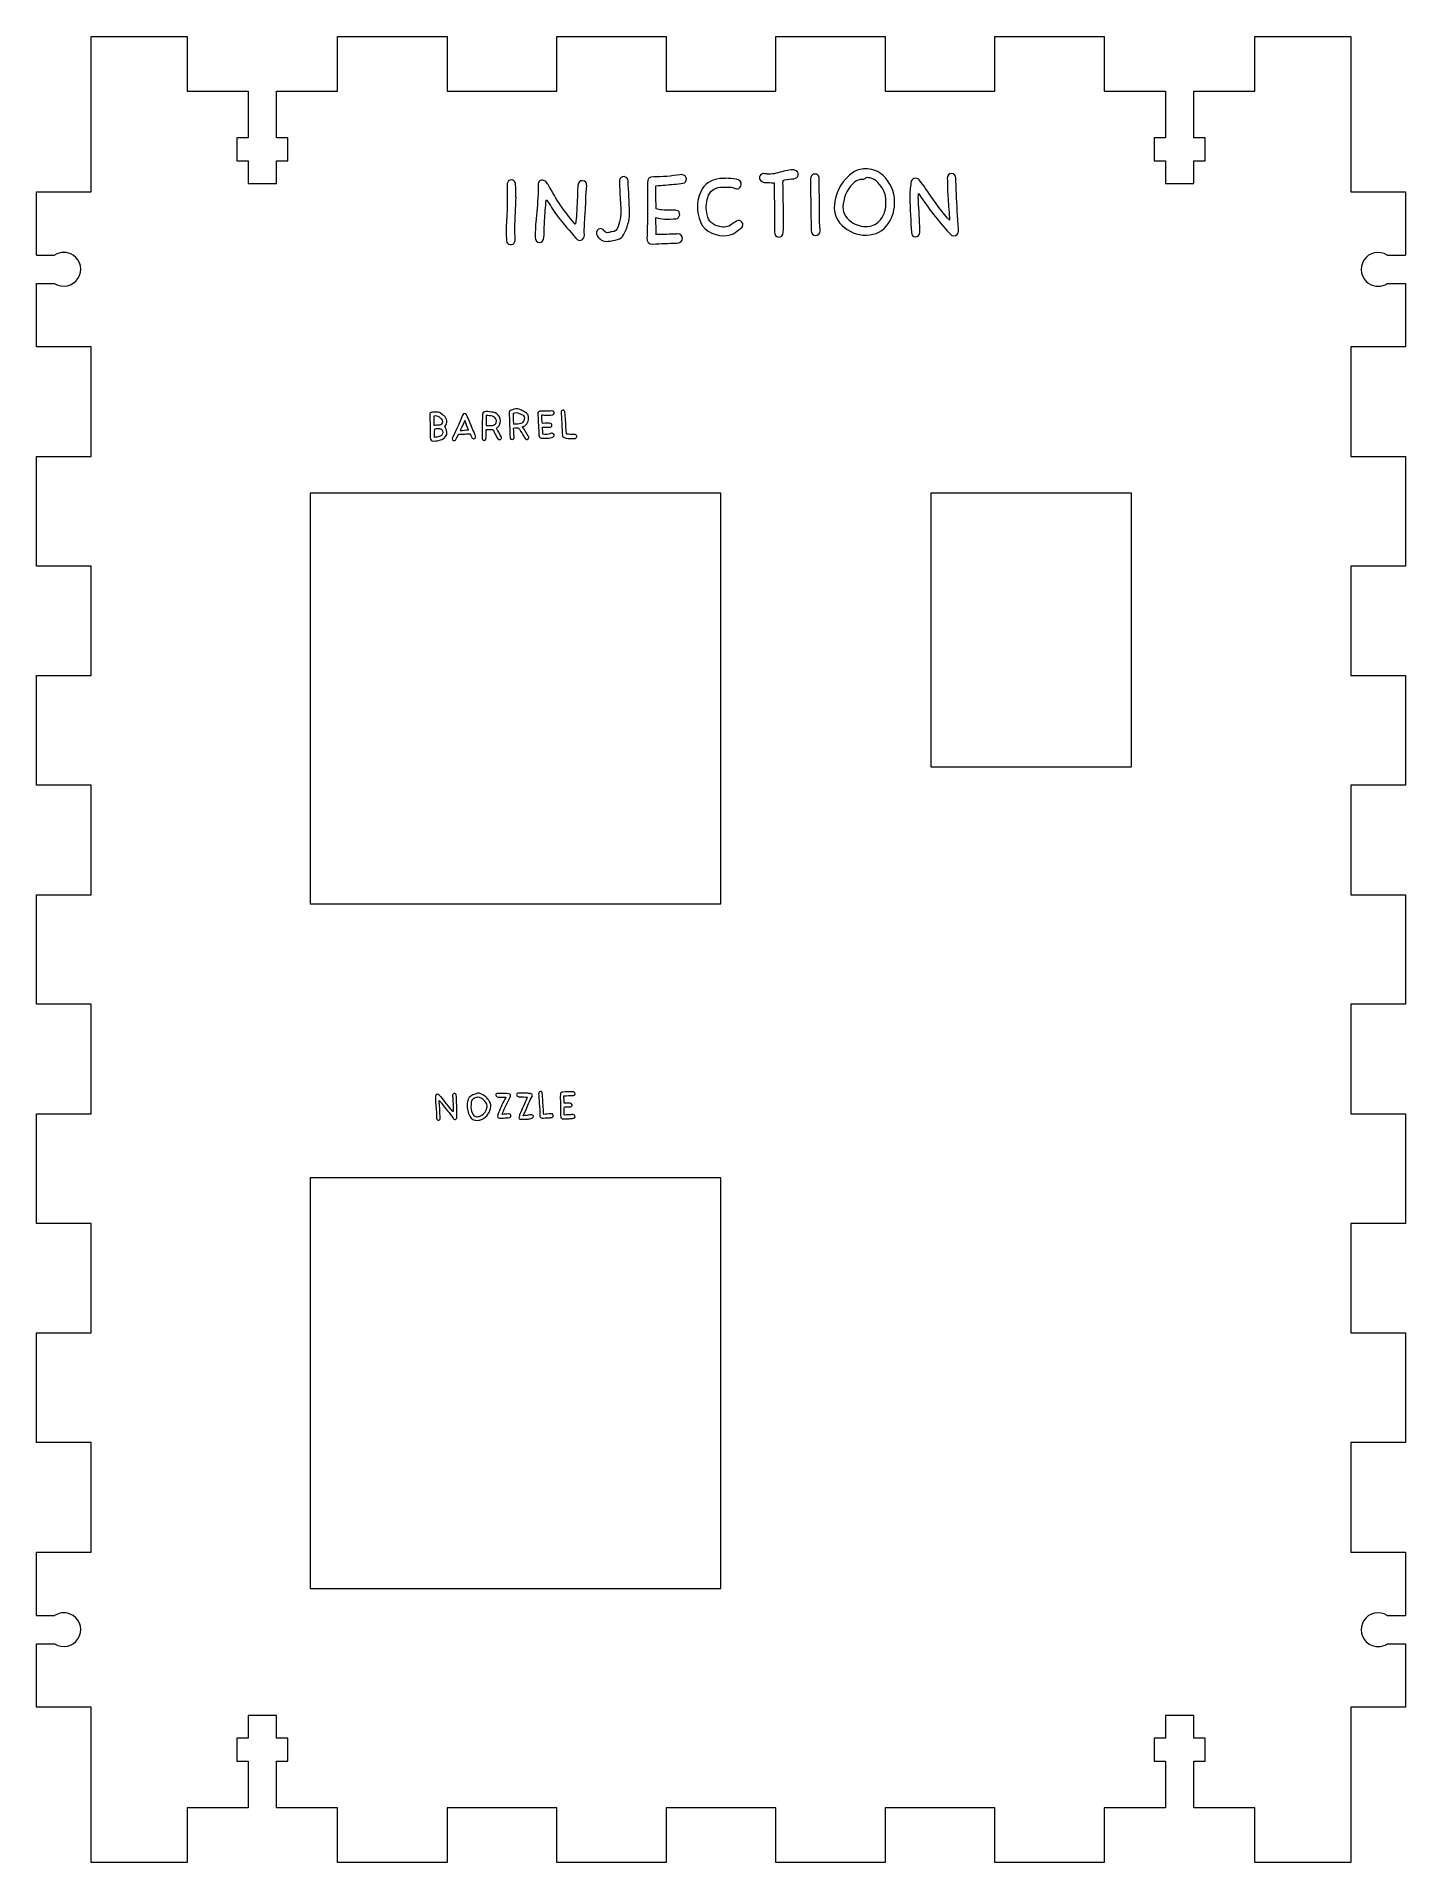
# Model space of a CAD drawing. Header units: inches. Extents: x 30 to 180, y 56 to 256.
import ezdxf

# ---------------------------------------------------------------- set-up
doc = ezdxf.new("R2010")
doc.units = ezdxf.units.IN
doc.header["$MEASUREMENT"] = 0

# ---------------------------------------------------------------- blocks, each defined once
blk = doc.blocks.new('block 2')
at = {"color": 7, "lineweight": 15, "true_color": 0xffffff}
blk.add_open_spline([(121.34, 241.5), (120.77, 241.53), (120.27, 241.45), (119.75, 241.08)], degree=3, dxfattribs=at)
blk = doc.blocks.new('block 3')
at = {"color": 7, "lineweight": 15, "true_color": 0xffffff}
blk.add_open_spline([(119.75, 241.08), (118.63, 240.3), (118, 239.26), (117.77, 237.94)], degree=3, dxfattribs=at)
blk = doc.blocks.new('block 4')
at = {"color": 7, "lineweight": 15, "true_color": 0xffffff}
blk.add_open_spline([(117.77, 237.94), (117.6, 236.94), (117.8, 236.04), (118.55, 235.32)], degree=3, dxfattribs=at)
blk = doc.blocks.new('block 5')
at = {"color": 7, "lineweight": 15, "true_color": 0xffffff}
blk.add_open_spline([(118.55, 235.32), (119.3, 234.61), (120.18, 234.21), (121.23, 234.23)], degree=3, dxfattribs=at)
blk = doc.blocks.new('block 6')
at = {"color": 7, "lineweight": 15, "true_color": 0xffffff}
blk.add_open_spline([(121.23, 234.23), (122.26, 234.26), (123.08, 234.68), (123.67, 235.55)], degree=3, dxfattribs=at)
blk = doc.blocks.new('block 7')
at = {"color": 7, "lineweight": 15, "true_color": 0xffffff}
blk.add_open_spline([(123.67, 235.55), (124.16, 236.29), (124.35, 237.1), (124.32, 237.89)], degree=3, dxfattribs=at)
blk = doc.blocks.new('block 8')
at = {"color": 7, "lineweight": 15, "true_color": 0xffffff}
blk.add_open_spline([(124.32, 237.89), (124.33, 239.09), (123.86, 240), (123.07, 240.77)], degree=3, dxfattribs=at)
blk = doc.blocks.new('block 9')
at = {"color": 7, "lineweight": 15, "true_color": 0xffffff}
blk.add_open_spline([(123.07, 240.77), (122.59, 241.23), (121.99, 241.45), (121.34, 241.5)], degree=3, dxfattribs=at)
blk = doc.blocks.new('block 10')
at = {"color": 7, "lineweight": 15, "true_color": 0xffffff}
blk.add_open_spline([(93.34, 234.59), (93.21, 234.59), (93.09, 234.54), (92.97, 234.52)], degree=3, dxfattribs=at)
blk = doc.blocks.new('block 11')
at = {"color": 7, "lineweight": 15, "true_color": 0xffffff}
blk.add_open_spline([(92.97, 234.52), (92.78, 234.48), (92.64, 234.53), (92.52, 234.7)], degree=3, dxfattribs=at)
blk = doc.blocks.new('block 12')
at = {"color": 7, "lineweight": 15, "true_color": 0xffffff}
blk.add_open_spline([(92.52, 234.7), (92.34, 234.96), (92.1, 235.02), (91.88, 234.89)], degree=3, dxfattribs=at)
blk = doc.blocks.new('block 13')
at = {"color": 7, "lineweight": 15, "true_color": 0xffffff}
blk.add_open_spline([(91.88, 234.89), (91.65, 234.75), (91.57, 234.44), (91.74, 234.18)], degree=3, dxfattribs=at)
blk = doc.blocks.new('block 14')
at = {"color": 7, "lineweight": 15, "true_color": 0xffffff}
blk.add_open_spline([(91.74, 234.18), (92, 233.76), (92.39, 233.52), (92.9, 233.56)], degree=3, dxfattribs=at)
blk = doc.blocks.new('block 15')
at = {"color": 7, "lineweight": 15, "true_color": 0xffffff}
blk.add_open_spline([(92.9, 233.56), (93.26, 233.59), (93.61, 233.68), (93.97, 233.76)], degree=3, dxfattribs=at)
blk = doc.blocks.new('block 16')
at = {"color": 7, "lineweight": 15, "true_color": 0xffffff}
blk.add_open_spline([(93.97, 233.76), (94.27, 233.82), (94.5, 234.01), (94.63, 234.27)], degree=3, dxfattribs=at)
blk = doc.blocks.new('block 17')
at = {"color": 7, "lineweight": 15, "true_color": 0xffffff}
blk.add_open_spline([(94.63, 234.27), (95.02, 235.03), (95.31, 235.82), (95.28, 236.68)], degree=3, dxfattribs=at)
blk = doc.blocks.new('block 18')
at = {"color": 7, "lineweight": 15, "true_color": 0xffffff}
blk.add_open_spline([(95.28, 236.68), (95.25, 237.85), (95.18, 239.02), (95.12, 240.19)], degree=3, dxfattribs=at)
blk = doc.blocks.new('block 19')
at = {"color": 7, "lineweight": 15, "true_color": 0xffffff}
blk.add_open_spline([(95.12, 240.19), (95.11, 240.44), (94.93, 240.63), (94.69, 240.65)], degree=3, dxfattribs=at)
blk = doc.blocks.new('block 20')
at = {"color": 7, "lineweight": 15, "true_color": 0xffffff}
blk.add_open_spline([(94.69, 240.65), (94.47, 240.67), (94.25, 240.52), (94.2, 240.28)], degree=3, dxfattribs=at)
blk = doc.blocks.new('block 21')
at = {"color": 7, "lineweight": 15, "true_color": 0xffffff}
blk.add_open_spline([(94.2, 240.28), (94.17, 240.17), (94.16, 240.05), (94.17, 239.93)], degree=3, dxfattribs=at)
blk = doc.blocks.new('block 22')
at = {"color": 7, "lineweight": 15, "true_color": 0xffffff}
blk.add_open_spline([(94.17, 239.93), (94.21, 239.06), (94.26, 238.18), (94.29, 237.62)], degree=3, dxfattribs=at)
blk = doc.blocks.new('block 23')
at = {"color": 7, "lineweight": 15, "true_color": 0xffffff}
blk.add_open_spline([(94.29, 237.62), (94.4, 236.57), (94.29, 235.86), (94.02, 235.17)], degree=3, dxfattribs=at)
blk = doc.blocks.new('block 24')
at = {"color": 7, "lineweight": 15, "true_color": 0xffffff}
blk.add_open_spline([(94.02, 235.17), (93.89, 234.84), (93.74, 234.59), (93.34, 234.59)], degree=3, dxfattribs=at)
blk = doc.blocks.new('block 25')
at = {"color": 7, "lineweight": 15, "true_color": 0xffffff}
blk.add_open_spline([(82.82, 239.06), (82.81, 239.34), (82.82, 239.63), (82.78, 239.91)], degree=3, dxfattribs=at)
blk = doc.blocks.new('block 26')
at = {"color": 7, "lineweight": 15, "true_color": 0xffffff}
blk.add_open_spline([(82.78, 239.91), (82.75, 240.14), (82.54, 240.28), (82.32, 240.28)], degree=3, dxfattribs=at)
blk = doc.blocks.new('block 27')
at = {"color": 7, "lineweight": 15, "true_color": 0xffffff}
blk.add_open_spline([(82.32, 240.28), (82.09, 240.28), (81.92, 240.13), (81.88, 239.89)], degree=3, dxfattribs=at)
blk = doc.blocks.new('block 28')
at = {"color": 7, "lineweight": 15, "true_color": 0xffffff}
blk.add_open_spline([(81.88, 239.89), (81.86, 239.76), (81.86, 239.64), (81.86, 239.51)], degree=3, dxfattribs=at)
blk = doc.blocks.new('block 29')
at = {"color": 7, "lineweight": 15, "true_color": 0xffffff}
blk.add_open_spline([(81.86, 239.51), (81.86, 238.74), (81.89, 237.96), (81.87, 237.19)], degree=3, dxfattribs=at)
blk = doc.blocks.new('block 30')
at = {"color": 7, "lineweight": 15, "true_color": 0xffffff}
blk.add_open_spline([(81.87, 237.19), (81.85, 236.34), (81.78, 235.5), (81.75, 234.65)], degree=3, dxfattribs=at)
blk = doc.blocks.new('block 31')
at = {"color": 7, "lineweight": 15, "true_color": 0xffffff}
blk.add_open_spline([(81.75, 234.65), (81.74, 234.31), (81.78, 233.97), (81.81, 233.63)], degree=3, dxfattribs=at)
blk = doc.blocks.new('block 32')
at = {"color": 7, "lineweight": 15, "true_color": 0xffffff}
blk.add_open_spline([(81.81, 233.63), (81.84, 233.41), (81.96, 233.26), (82.19, 233.21)], degree=3, dxfattribs=at)
blk = doc.blocks.new('block 33')
at = {"color": 7, "lineweight": 15, "true_color": 0xffffff}
blk.add_open_spline([(82.19, 233.21), (82.4, 233.17), (82.61, 233.26), (82.69, 233.46)], degree=3, dxfattribs=at)
blk = doc.blocks.new('block 34')
at = {"color": 7, "lineweight": 15, "true_color": 0xffffff}
blk.add_open_spline([(82.69, 233.46), (82.74, 233.58), (82.74, 233.73), (82.74, 233.87)], degree=3, dxfattribs=at)
blk = doc.blocks.new('block 35')
at = {"color": 7, "lineweight": 15, "true_color": 0xffffff}
blk.add_open_spline([(82.74, 233.87), (82.74, 234.23), (82.7, 234.58), (82.71, 234.94)], degree=3, dxfattribs=at)
blk = doc.blocks.new('block 36')
at = {"color": 7, "lineweight": 15, "true_color": 0xffffff}
blk.add_open_spline([(82.71, 234.94), (82.75, 236.09), (82.81, 237.24), (82.86, 238.39)], degree=3, dxfattribs=at)
blk = doc.blocks.new('block 37')
at = {"color": 7, "lineweight": 15, "true_color": 0xffffff}
blk.add_open_spline([(82.86, 238.39), (82.85, 238.39), (82.84, 238.39), (82.83, 238.39)], degree=3, dxfattribs=at)
blk = doc.blocks.new('block 38')
at = {"color": 7, "lineweight": 15, "true_color": 0xffffff}
blk.add_open_spline([(82.83, 238.39), (82.83, 238.62), (82.83, 238.84), (82.82, 239.06)], degree=3, dxfattribs=at)
blk = doc.blocks.new('block 39')
at = {"color": 7, "lineweight": 15, "true_color": 0xffffff}
blk.add_open_spline([(115.19, 234.75), (115.2, 234.41), (115.39, 234.19), (115.67, 234.19)], degree=3, dxfattribs=at)
blk = doc.blocks.new('block 40')
at = {"color": 7, "lineweight": 15, "true_color": 0xffffff}
blk.add_open_spline([(115.67, 234.19), (115.93, 234.18), (116.15, 234.39), (116.16, 234.72)], degree=3, dxfattribs=at)
blk = doc.blocks.new('block 41')
at = {"color": 7, "lineweight": 15, "true_color": 0xffffff}
blk.add_open_spline([(116.16, 234.72), (116.17, 234.99), (116.12, 235.26), (116.11, 235.53)], degree=3, dxfattribs=at)
blk = doc.blocks.new('block 42')
at = {"color": 7, "lineweight": 15, "true_color": 0xffffff}
blk.add_open_spline([(116.11, 235.53), (116.09, 237.13), (116.08, 238.74), (116.06, 240.34)], degree=3, dxfattribs=at)
blk = doc.blocks.new('block 43')
at = {"color": 7, "lineweight": 15, "true_color": 0xffffff}
blk.add_open_spline([(116.06, 240.34), (116.06, 240.42), (116.06, 240.49), (116.05, 240.56)], degree=3, dxfattribs=at)
blk = doc.blocks.new('block 44')
at = {"color": 7, "lineweight": 15, "true_color": 0xffffff}
blk.add_open_spline([(116.05, 240.56), (115.99, 240.79), (115.82, 240.93), (115.6, 240.93)], degree=3, dxfattribs=at)
blk = doc.blocks.new('block 45')
at = {"color": 7, "lineweight": 15, "true_color": 0xffffff}
blk.add_open_spline([(115.6, 240.93), (115.39, 240.93), (115.2, 240.8), (115.14, 240.58)], degree=3, dxfattribs=at)
blk = doc.blocks.new('block 46')
at = {"color": 7, "lineweight": 15, "true_color": 0xffffff}
blk.add_open_spline([(115.14, 240.58), (115.11, 240.48), (115.1, 240.36), (115.1, 240.25)], degree=3, dxfattribs=at)
blk = doc.blocks.new('block 47')
at = {"color": 7, "lineweight": 15, "true_color": 0xffffff}
blk.add_open_spline([(115.1, 240.25), (115.11, 239.34), (115.13, 238.42), (115.15, 237.51)], degree=3, dxfattribs=at)
blk = doc.blocks.new('block 48')
at = {"color": 7, "lineweight": 15, "true_color": 0xffffff}
blk.add_open_spline([(115.14, 237.51), (115.16, 236.59), (115.17, 235.67), (115.19, 234.75)], degree=3, dxfattribs=at)
blk = doc.blocks.new('block 49')
at = {"color": 7, "lineweight": 15, "true_color": 0xffffff}
blk.add_open_spline([(74.64, 139.21), (74.87, 138.91), (75.1, 138.61), (75.34, 138.32)], degree=3, dxfattribs=at)
blk = doc.blocks.new('block 50')
at = {"color": 7, "lineweight": 15, "true_color": 0xffffff}
blk.add_open_spline([(75.34, 138.32), (75.55, 138.05), (75.79, 137.81), (75.95, 137.51)], degree=3, dxfattribs=at)
blk = doc.blocks.new('block 51')
at = {"color": 7, "lineweight": 15, "true_color": 0xffffff}
blk.add_open_spline([(75.95, 137.51), (75.97, 137.47), (76, 137.43), (76.04, 137.41)], degree=3, dxfattribs=at)
blk = doc.blocks.new('block 52')
at = {"color": 7, "lineweight": 15, "true_color": 0xffffff}
blk.add_open_spline([(76.04, 137.41), (76.16, 137.32), (76.31, 137.37), (76.35, 137.52)], degree=3, dxfattribs=at)
blk = doc.blocks.new('block 53')
at = {"color": 7, "lineweight": 15, "true_color": 0xffffff}
blk.add_open_spline([(76.35, 137.52), (76.36, 137.56), (76.37, 137.6), (76.37, 137.65)], degree=3, dxfattribs=at)
blk = doc.blocks.new('block 54')
at = {"color": 7, "lineweight": 15, "true_color": 0xffffff}
blk.add_open_spline([(76.37, 137.65), (76.35, 138.36), (76.34, 139.07), (76.33, 139.78)], degree=3, dxfattribs=at)
blk = doc.blocks.new('block 55')
at = {"color": 7, "lineweight": 15, "true_color": 0xffffff}
blk.add_open_spline([(76.33, 139.78), (76.33, 139.86), (76.32, 139.95), (76.3, 140.03)], degree=3, dxfattribs=at)
blk = doc.blocks.new('block 56')
at = {"color": 7, "lineweight": 15, "true_color": 0xffffff}
blk.add_open_spline([(76.3, 140.03), (76.28, 140.16), (76.17, 140.24), (76.06, 140.21), (75.94, 140.19), (75.87, 140.07), (75.9, 139.94)], degree=3, knots=[0, 0, 0, 0, 1, 1, 1, 2, 2, 2, 2], dxfattribs=at)
blk = doc.blocks.new('block 57')
at = {"color": 7, "lineweight": 15, "true_color": 0xffffff}
blk.add_open_spline([(75.9, 139.94), (75.91, 139.87), (75.92, 139.8), (75.93, 139.73)], degree=3, dxfattribs=at)
blk = doc.blocks.new('block 58')
at = {"color": 7, "lineweight": 15, "true_color": 0xffffff}
blk.add_open_spline([(75.93, 139.73), (75.94, 139.26), (75.94, 138.79), (75.95, 138.32), (75.95, 138.29), (75.95, 138.26), (75.96, 138.23)], degree=3, knots=[0, 0, 0, 0, 1, 1, 1, 2, 2, 2, 2], dxfattribs=at)
blk = doc.blocks.new('block 59')
at = {"color": 7, "lineweight": 15, "true_color": 0xffffff}
blk.add_open_spline([(75.96, 138.23), (75.94, 138.24), (75.93, 138.24), (75.93, 138.24)], degree=3, dxfattribs=at)
blk = doc.blocks.new('block 60')
at = {"color": 7, "lineweight": 15, "true_color": 0xffffff}
blk.add_open_spline([(75.93, 138.24), (75.69, 138.53), (75.45, 138.81), (75.22, 139.1)], degree=3, dxfattribs=at)
blk = doc.blocks.new('block 61')
at = {"color": 7, "lineweight": 15, "true_color": 0xffffff}
blk.add_open_spline([(75.22, 139.1), (75.02, 139.35), (74.83, 139.6), (74.63, 139.84)], degree=3, dxfattribs=at)
blk = doc.blocks.new('block 62')
at = {"color": 7, "lineweight": 15, "true_color": 0xffffff}
blk.add_open_spline([(74.63, 139.84), (74.55, 139.93), (74.46, 140.01), (74.37, 140.08)], degree=3, dxfattribs=at)
blk = doc.blocks.new('block 63')
at = {"color": 7, "lineweight": 15, "true_color": 0xffffff}
blk.add_open_spline([(74.37, 140.08), (74.23, 140.19), (74.06, 140.11), (74.02, 139.94)], degree=3, dxfattribs=at)
blk = doc.blocks.new('block 64')
at = {"color": 7, "lineweight": 15, "true_color": 0xffffff}
blk.add_open_spline([(74.02, 139.94), (74.02, 139.91), (74.01, 139.87), (74.01, 139.84)], degree=3, dxfattribs=at)
blk = doc.blocks.new('block 65')
at = {"color": 7, "lineweight": 15, "true_color": 0xffffff}
blk.add_open_spline([(74.01, 139.84), (74.02, 139.63), (74.01, 139.42), (74.03, 139.21)], degree=3, dxfattribs=at)
blk = doc.blocks.new('block 66')
at = {"color": 7, "lineweight": 15, "true_color": 0xffffff}
blk.add_open_spline([(74.03, 139.21), (74.09, 138.68), (74.13, 138.15), (74.13, 137.62), (74.13, 137.57), (74.13, 137.52), (74.14, 137.47)], degree=3, knots=[0, 0, 0, 0, 1, 1, 1, 2, 2, 2, 2], dxfattribs=at)
blk = doc.blocks.new('block 67')
at = {"color": 7, "lineweight": 15, "true_color": 0xffffff}
blk.add_open_spline([(74.14, 137.47), (74.17, 137.36), (74.26, 137.29), (74.37, 137.3)], degree=3, dxfattribs=at)
blk = doc.blocks.new('block 68')
at = {"color": 7, "lineweight": 15, "true_color": 0xffffff}
blk.add_open_spline([(74.37, 137.3), (74.48, 137.32), (74.55, 137.41), (74.54, 137.53)], degree=3, dxfattribs=at)
blk = doc.blocks.new('block 69')
at = {"color": 7, "lineweight": 15, "true_color": 0xffffff}
blk.add_open_spline([(74.54, 137.53), (74.54, 137.6), (74.53, 137.66), (74.53, 137.73)], degree=3, dxfattribs=at)
blk = doc.blocks.new('block 70')
at = {"color": 7, "lineweight": 15, "true_color": 0xffffff}
blk.add_open_spline([(74.53, 137.73), (74.51, 138.12), (74.49, 138.51), (74.46, 138.9)], degree=3, dxfattribs=at)
blk = doc.blocks.new('block 71')
at = {"color": 7, "lineweight": 15, "true_color": 0xffffff}
blk.add_open_spline([(74.46, 138.9), (74.45, 139.08), (74.43, 139.26), (74.42, 139.44)], degree=3, dxfattribs=at)
blk = doc.blocks.new('block 72')
at = {"color": 7, "lineweight": 15, "true_color": 0xffffff}
blk.add_open_spline([(74.42, 139.44), (74.43, 139.45), (74.43, 139.45), (74.44, 139.45)], degree=3, dxfattribs=at)
blk = doc.blocks.new('block 73')
at = {"color": 7, "lineweight": 15, "true_color": 0xffffff}
blk.add_open_spline([(74.44, 139.45), (74.51, 139.37), (74.58, 139.29), (74.64, 139.21)], degree=3, dxfattribs=at)
blk = doc.blocks.new('block 74')
at = {"color": 7, "lineweight": 15, "true_color": 0xffffff}
blk.add_open_spline([(80.06, 138.59), (80.13, 138.85), (80.08, 139.1), (79.95, 139.33)], degree=3, dxfattribs=at)
blk = doc.blocks.new('block 75')
at = {"color": 7, "lineweight": 15, "true_color": 0xffffff}
blk.add_open_spline([(79.95, 139.33), (79.74, 139.74), (79.4, 140), (78.98, 140.17)], degree=3, dxfattribs=at)
blk = doc.blocks.new('block 76')
at = {"color": 7, "lineweight": 15, "true_color": 0xffffff}
blk.add_open_spline([(78.98, 140.17), (78.87, 140.22), (78.75, 140.28), (78.62, 140.24)], degree=3, dxfattribs=at)
blk = doc.blocks.new('block 77')
at = {"color": 7, "lineweight": 15, "true_color": 0xffffff}
blk.add_open_spline([(78.62, 140.24), (78.45, 140.18), (78.28, 140.14), (78.12, 140.07)], degree=3, dxfattribs=at)
blk = doc.blocks.new('block 78')
at = {"color": 7, "lineweight": 15, "true_color": 0xffffff}
blk.add_open_spline([(78.12, 140.07), (77.78, 139.93), (77.59, 139.66), (77.53, 139.3)], degree=3, dxfattribs=at)
blk = doc.blocks.new('block 79')
at = {"color": 7, "lineweight": 15, "true_color": 0xffffff}
blk.add_open_spline([(77.53, 139.3), (77.51, 139.2), (77.5, 139.1), (77.5, 139)], degree=3, dxfattribs=at)
blk = doc.blocks.new('block 80')
at = {"color": 7, "lineweight": 15, "true_color": 0xffffff}
blk.add_open_spline([(77.5, 139), (77.49, 138.56), (77.55, 138.13), (77.78, 137.74)], degree=3, dxfattribs=at)
blk = doc.blocks.new('block 81')
at = {"color": 7, "lineweight": 15, "true_color": 0xffffff}
blk.add_open_spline([(77.78, 137.74), (77.97, 137.42), (78.24, 137.26), (78.6, 137.27)], degree=3, dxfattribs=at)
blk = doc.blocks.new('block 82')
at = {"color": 7, "lineweight": 15, "true_color": 0xffffff}
blk.add_open_spline([(78.6, 137.27), (78.68, 137.28), (78.76, 137.28), (78.84, 137.3)], degree=3, dxfattribs=at)
blk = doc.blocks.new('block 83')
at = {"color": 7, "lineweight": 15, "true_color": 0xffffff}
blk.add_open_spline([(78.84, 137.3), (79.5, 137.49), (79.89, 137.94), (80.06, 138.59)], degree=3, dxfattribs=at)
blk = doc.blocks.new('block 84')
at = {"color": 7, "lineweight": 15, "true_color": 0xffffff}
blk.add_open_spline([(86.33, 237.9), (86.71, 237.34), (87.06, 236.75), (87.48, 236.21)], degree=3, dxfattribs=at)
blk = doc.blocks.new('block 85')
at = {"color": 7, "lineweight": 15, "true_color": 0xffffff}
blk.add_open_spline([(87.48, 236.21), (88.09, 235.42), (88.76, 234.67), (89.4, 233.91)], degree=3, dxfattribs=at)
blk = doc.blocks.new('block 86')
at = {"color": 7, "lineweight": 15, "true_color": 0xffffff}
blk.add_open_spline([(89.4, 233.91), (89.59, 233.68), (89.79, 233.61), (90, 233.69)], degree=3, dxfattribs=at)
blk = doc.blocks.new('block 87')
at = {"color": 7, "lineweight": 15, "true_color": 0xffffff}
blk.add_open_spline([(90, 233.69), (90.22, 233.77), (90.32, 233.96), (90.33, 234.27)], degree=3, dxfattribs=at)
blk = doc.blocks.new('block 88')
at = {"color": 7, "lineweight": 15, "true_color": 0xffffff}
blk.add_open_spline([(90.33, 234.27), (90.33, 234.66), (90.32, 235.06), (90.34, 235.45)], degree=3, dxfattribs=at)
blk = doc.blocks.new('block 89')
at = {"color": 7, "lineweight": 15, "true_color": 0xffffff}
blk.add_open_spline([(90.34, 235.45), (90.37, 236.02), (90.43, 236.59), (90.46, 237.16)], degree=3, dxfattribs=at)
blk = doc.blocks.new('block 90')
at = {"color": 7, "lineweight": 15, "true_color": 0xffffff}
blk.add_open_spline([(90.46, 237.16), (90.49, 237.71), (90.49, 238.26), (90.52, 238.81)], degree=3, dxfattribs=at)
blk = doc.blocks.new('block 91')
at = {"color": 7, "lineweight": 15, "true_color": 0xffffff}
blk.add_open_spline([(90.52, 238.81), (90.53, 239.08), (90.57, 239.34), (90.59, 239.61)], degree=3, dxfattribs=at)
blk = doc.blocks.new('block 92')
at = {"color": 7, "lineweight": 15, "true_color": 0xffffff}
blk.add_open_spline([(90.59, 239.61), (90.61, 239.94), (90.42, 240.18), (90.14, 240.2)], degree=3, dxfattribs=at)
blk = doc.blocks.new('block 93')
at = {"color": 7, "lineweight": 15, "true_color": 0xffffff}
blk.add_open_spline([(90.14, 240.2), (89.86, 240.22), (89.65, 240.02), (89.62, 239.69)], degree=3, dxfattribs=at)
blk = doc.blocks.new('block 94')
at = {"color": 7, "lineweight": 15, "true_color": 0xffffff}
blk.add_open_spline([(89.62, 239.69), (89.61, 239.65), (89.62, 239.61), (89.61, 239.58)], degree=3, dxfattribs=at)
blk = doc.blocks.new('block 95')
at = {"color": 7, "lineweight": 15, "true_color": 0xffffff}
blk.add_open_spline([(89.61, 239.58), (89.57, 238.57), (89.53, 237.57), (89.48, 236.57)], degree=3, dxfattribs=at)
blk = doc.blocks.new('block 96')
at = {"color": 7, "lineweight": 15, "true_color": 0xffffff}
blk.add_open_spline([(89.48, 236.57), (89.46, 236.2), (89.41, 235.83), (89.37, 235.46)], degree=3, dxfattribs=at)
blk = doc.blocks.new('block 97')
at = {"color": 7, "lineweight": 15, "true_color": 0xffffff}
blk.add_open_spline([(89.37, 235.46), (89.35, 235.45), (89.33, 235.44), (89.31, 235.43)], degree=3, dxfattribs=at)
blk = doc.blocks.new('block 98')
at = {"color": 7, "lineweight": 15, "true_color": 0xffffff}
blk.add_open_spline([(89.31, 235.43), (88.79, 236.1), (88.24, 236.74), (87.77, 237.44)], degree=3, dxfattribs=at)
blk = doc.blocks.new('block 99')
at = {"color": 7, "lineweight": 15, "true_color": 0xffffff}
blk.add_open_spline([(87.77, 237.44), (87.26, 238.19), (86.82, 238.99), (86.35, 239.77)], degree=3, dxfattribs=at)
blk = doc.blocks.new('block 100')
at = {"color": 7, "lineweight": 15, "true_color": 0xffffff}
blk.add_open_spline([(86.35, 239.77), (86.27, 239.9), (86.2, 240.06), (86.08, 240.14)], degree=3, dxfattribs=at)
blk = doc.blocks.new('block 101')
at = {"color": 7, "lineweight": 15, "true_color": 0xffffff}
blk.add_open_spline([(86.08, 240.14), (85.95, 240.22), (85.76, 240.26), (85.61, 240.25)], degree=3, dxfattribs=at)
blk = doc.blocks.new('block 102')
at = {"color": 7, "lineweight": 15, "true_color": 0xffffff}
blk.add_open_spline([(85.61, 240.25), (85.42, 240.23), (85.3, 240.07), (85.28, 239.87)], degree=3, dxfattribs=at)
blk = doc.blocks.new('block 103')
at = {"color": 7, "lineweight": 15, "true_color": 0xffffff}
blk.add_open_spline([(85.28, 239.87), (85.26, 239.74), (85.26, 239.61), (85.26, 239.47)], degree=3, dxfattribs=at)
blk = doc.blocks.new('block 104')
at = {"color": 7, "lineweight": 15, "true_color": 0xffffff}
blk.add_open_spline([(85.26, 239.47), (85.27, 239.23), (85.3, 238.98), (85.28, 238.74)], degree=3, dxfattribs=at)
blk = doc.blocks.new('block 105')
at = {"color": 7, "lineweight": 15, "true_color": 0xffffff}
blk.add_open_spline([(85.28, 238.74), (85.2, 237.7), (85.09, 236.67), (85.01, 235.63)], degree=3, dxfattribs=at)
blk = doc.blocks.new('block 106')
at = {"color": 7, "lineweight": 15, "true_color": 0xffffff}
blk.add_open_spline([(85.01, 235.63), (84.97, 235.08), (84.95, 234.53), (84.95, 233.98)], degree=3, dxfattribs=at)
blk = doc.blocks.new('block 107')
at = {"color": 7, "lineweight": 15, "true_color": 0xffffff}
blk.add_open_spline([(84.95, 233.98), (84.94, 233.65), (85.14, 233.44), (85.41, 233.44)], degree=3, dxfattribs=at)
blk = doc.blocks.new('block 108')
at = {"color": 7, "lineweight": 15, "true_color": 0xffffff}
blk.add_open_spline([(85.41, 233.44), (85.7, 233.44), (85.89, 233.65), (85.9, 233.99)], degree=3, dxfattribs=at)
blk = doc.blocks.new('block 109')
at = {"color": 7, "lineweight": 15, "true_color": 0xffffff}
blk.add_open_spline([(85.9, 233.99), (85.93, 234.61), (85.94, 235.22), (85.98, 235.84)], degree=3, dxfattribs=at)
blk = doc.blocks.new('block 110')
at = {"color": 7, "lineweight": 15, "true_color": 0xffffff}
blk.add_open_spline([(85.98, 235.84), (86.02, 236.59), (86.08, 237.33), (86.14, 238.08)], degree=3, dxfattribs=at)
blk = doc.blocks.new('block 111')
at = {"color": 7, "lineweight": 15, "true_color": 0xffffff}
blk.add_open_spline([(86.14, 238.08), (86.16, 238.08), (86.19, 238.08), (86.21, 238.09)], degree=3, dxfattribs=at)
blk = doc.blocks.new('block 112')
at = {"color": 7, "lineweight": 15, "true_color": 0xffffff}
blk.add_open_spline([(86.21, 238.09), (86.25, 238.03), (86.29, 237.97), (86.33, 237.9)], degree=3, dxfattribs=at)
blk = doc.blocks.new('block 113')
at = {"color": 7, "lineweight": 15, "true_color": 0xffffff}
blk.add_open_spline([(130.31, 234.48), (130.5, 234.27), (130.68, 234.07), (130.99, 234.18)], degree=3, dxfattribs=at)
blk = doc.blocks.new('block 114')
at = {"color": 7, "lineweight": 15, "true_color": 0xffffff}
blk.add_open_spline([(130.99, 234.18), (131.31, 234.3), (131.32, 234.58), (131.31, 234.87)], degree=3, dxfattribs=at)
blk = doc.blocks.new('block 115')
at = {"color": 7, "lineweight": 15, "true_color": 0xffffff}
blk.add_open_spline([(131.31, 234.87), (131.23, 236.19), (131.16, 237.51), (131.09, 238.83)], degree=3, dxfattribs=at)
blk = doc.blocks.new('block 116')
at = {"color": 7, "lineweight": 15, "true_color": 0xffffff}
blk.add_open_spline([(131.09, 238.83), (131.06, 239.37), (131.06, 239.92), (131.04, 240.46)], degree=3, dxfattribs=at)
blk = doc.blocks.new('block 117')
at = {"color": 7, "lineweight": 15, "true_color": 0xffffff}
blk.add_open_spline([(131.04, 240.46), (131.02, 240.79), (130.82, 240.99), (130.54, 240.98)], degree=3, dxfattribs=at)
blk = doc.blocks.new('block 118')
at = {"color": 7, "lineweight": 15, "true_color": 0xffffff}
blk.add_open_spline([(130.54, 240.98), (130.28, 240.98), (130.09, 240.77), (130.1, 240.45)], degree=3, dxfattribs=at)
blk = doc.blocks.new('block 119')
at = {"color": 7, "lineweight": 15, "true_color": 0xffffff}
blk.add_open_spline([(130.1, 240.45), (130.11, 239.8), (130.12, 239.15), (130.16, 238.51)], degree=3, dxfattribs=at)
blk = doc.blocks.new('block 120')
at = {"color": 7, "lineweight": 15, "true_color": 0xffffff}
blk.add_open_spline([(130.16, 238.51), (130.2, 237.72), (130.28, 236.94), (130.34, 236.15)], degree=3, dxfattribs=at)
blk = doc.blocks.new('block 121')
at = {"color": 7, "lineweight": 15, "true_color": 0xffffff}
blk.add_open_spline([(130.34, 236.15), (130.35, 236.08), (130.34, 236), (130.35, 235.86)], degree=3, dxfattribs=at)
blk = doc.blocks.new('block 122')
at = {"color": 7, "lineweight": 15, "true_color": 0xffffff}
blk.add_open_spline([(130.35, 235.86), (130.25, 235.98), (130.19, 236.04), (130.14, 236.1)], degree=3, dxfattribs=at)
blk = doc.blocks.new('block 123')
at = {"color": 7, "lineweight": 15, "true_color": 0xffffff}
blk.add_open_spline([(130.14, 236.1), (129.24, 237.11), (128.48, 238.24), (127.71, 239.35)], degree=3, dxfattribs=at)
blk = doc.blocks.new('block 124')
at = {"color": 7, "lineweight": 15, "true_color": 0xffffff}
blk.add_open_spline([(127.71, 239.35), (127.5, 239.67), (127.27, 239.98), (127.02, 240.28)], degree=3, dxfattribs=at)
blk = doc.blocks.new('block 125')
at = {"color": 7, "lineweight": 15, "true_color": 0xffffff}
blk.add_open_spline([(127.02, 240.28), (126.88, 240.45), (126.68, 240.51), (126.45, 240.43)], degree=3, dxfattribs=at)
blk = doc.blocks.new('block 126')
at = {"color": 7, "lineweight": 15, "true_color": 0xffffff}
blk.add_open_spline([(126.45, 240.43), (126.24, 240.36), (126.13, 240.2), (126.11, 239.98)], degree=3, dxfattribs=at)
blk = doc.blocks.new('block 127')
at = {"color": 7, "lineweight": 15, "true_color": 0xffffff}
blk.add_open_spline([(126.11, 239.98), (126.06, 239.44), (125.97, 238.9), (125.99, 238.36)], degree=3, dxfattribs=at)
blk = doc.blocks.new('block 128')
at = {"color": 7, "lineweight": 15, "true_color": 0xffffff}
blk.add_open_spline([(125.99, 238.36), (126.02, 237.08), (126.1, 235.81), (126.16, 234.53)], degree=3, dxfattribs=at)
blk = doc.blocks.new('block 129')
at = {"color": 7, "lineweight": 15, "true_color": 0xffffff}
blk.add_open_spline([(126.16, 234.53), (126.17, 234.26), (126.37, 234.06), (126.63, 234.06), (126.89, 234.06), (127.09, 234.26), (127.1, 234.53)], degree=3, knots=[0, 0, 0, 0, 1, 1, 1, 2, 2, 2, 2], dxfattribs=at)
blk = doc.blocks.new('block 130')
at = {"color": 7, "lineweight": 15, "true_color": 0xffffff}
blk.add_open_spline([(127.1, 234.53), (127.11, 234.75), (127.09, 234.98), (127.08, 235.2)], degree=3, dxfattribs=at)
blk = doc.blocks.new('block 131')
at = {"color": 7, "lineweight": 15, "true_color": 0xffffff}
blk.add_open_spline([(127.08, 235.2), (127.03, 236.28), (126.97, 237.37), (126.92, 238.45)], degree=3, dxfattribs=at)
blk = doc.blocks.new('block 132')
at = {"color": 7, "lineweight": 15, "true_color": 0xffffff}
blk.add_open_spline([(126.92, 238.45), (126.92, 238.54), (126.93, 238.64), (126.94, 238.78)], degree=3, dxfattribs=at)
blk = doc.blocks.new('block 133')
at = {"color": 7, "lineweight": 15, "true_color": 0xffffff}
blk.add_open_spline([(126.94, 238.78), (127, 238.7), (127.03, 238.67), (127.06, 238.64)], degree=3, dxfattribs=at)
blk = doc.blocks.new('block 134')
at = {"color": 7, "lineweight": 15, "true_color": 0xffffff}
blk.add_open_spline([(127.06, 238.64), (128.04, 237.17), (129.1, 235.77), (130.31, 234.48)], degree=3, dxfattribs=at)
blk = doc.blocks.new('block 135')
at = {"color": 7, "lineweight": 15, "true_color": 0xffffff}
blk.add_open_spline([(101.13, 239.92), (101.38, 239.95), (101.54, 240.18), (101.51, 240.42)], degree=3, dxfattribs=at)
blk = doc.blocks.new('block 136')
at = {"color": 7, "lineweight": 15, "true_color": 0xffffff}
blk.add_open_spline([(101.51, 240.42), (101.49, 240.65), (101.3, 240.84), (101.06, 240.86)], degree=3, dxfattribs=at)
blk = doc.blocks.new('block 137')
at = {"color": 7, "lineweight": 15, "true_color": 0xffffff}
blk.add_open_spline([(101.06, 240.86), (100.98, 240.87), (100.9, 240.86), (100.81, 240.85)], degree=3, dxfattribs=at)
blk = doc.blocks.new('block 138')
at = {"color": 7, "lineweight": 15, "true_color": 0xffffff}
blk.add_open_spline([(100.81, 240.85), (99.86, 240.72), (98.9, 240.59), (97.93, 240.63)], degree=3, dxfattribs=at)
blk = doc.blocks.new('block 139')
at = {"color": 7, "lineweight": 15, "true_color": 0xffffff}
blk.add_open_spline([(97.93, 240.63), (97.45, 240.64), (97.24, 240.41), (97.24, 239.93), (97.23, 238.3), (97.24, 236.67), (97.23, 235.04)], degree=3, knots=[0, 0, 0, 0, 1, 1, 1, 2, 2, 2, 2], dxfattribs=at)
blk = doc.blocks.new('block 140')
at = {"color": 7, "lineweight": 15, "true_color": 0xffffff}
blk.add_open_spline([(97.23, 235.04), (97.23, 234.67), (97.21, 234.3), (97.18, 233.93)], degree=3, dxfattribs=at)
blk = doc.blocks.new('block 141')
at = {"color": 7, "lineweight": 15, "true_color": 0xffffff}
blk.add_open_spline([(97.18, 233.93), (97.14, 233.49), (97.4, 233.24), (97.84, 233.26)], degree=3, dxfattribs=at)
blk = doc.blocks.new('block 142')
at = {"color": 7, "lineweight": 15, "true_color": 0xffffff}
blk.add_open_spline([(97.84, 233.26), (98.71, 233.31), (99.58, 233.34), (100.45, 233.36)], degree=3, dxfattribs=at)
blk = doc.blocks.new('block 143')
at = {"color": 7, "lineweight": 15, "true_color": 0xffffff}
blk.add_open_spline([(100.45, 233.36), (100.79, 233.37), (101.08, 233.58), (101.09, 233.87)], degree=3, dxfattribs=at)
blk = doc.blocks.new('block 144')
at = {"color": 7, "lineweight": 15, "true_color": 0xffffff}
blk.add_open_spline([(101.09, 233.87), (101.1, 234.16), (100.87, 234.36), (100.5, 234.37)], degree=3, dxfattribs=at)
blk = doc.blocks.new('block 145')
at = {"color": 7, "lineweight": 15, "true_color": 0xffffff}
blk.add_open_spline([(100.5, 234.37), (100.45, 234.37), (100.39, 234.37), (100.34, 234.36)], degree=3, dxfattribs=at)
blk = doc.blocks.new('block 146')
at = {"color": 7, "lineweight": 15, "true_color": 0xffffff}
blk.add_open_spline([(100.34, 234.36), (99.69, 234.34), (99.03, 234.31), (98.38, 234.29)], degree=3, dxfattribs=at)
blk = doc.blocks.new('block 147')
at = {"color": 7, "lineweight": 15, "true_color": 0xffffff}
blk.add_open_spline([(98.38, 234.29), (98.32, 234.29), (98.25, 234.29), (98.2, 234.28)], degree=3, dxfattribs=at)
blk = doc.blocks.new('block 148')
at = {"color": 7, "lineweight": 15, "true_color": 0xffffff}
blk.add_open_spline([(98.2, 234.28), (98.19, 234.94), (98.18, 235.56), (98.17, 236.16)], degree=3, dxfattribs=at)
blk = doc.blocks.new('block 149')
at = {"color": 7, "lineweight": 15, "true_color": 0xffffff}
blk.add_open_spline([(98.17, 236.16), (98.49, 236.1), (98.8, 236.02), (99.11, 236)], degree=3, dxfattribs=at)
blk = doc.blocks.new('block 150')
at = {"color": 7, "lineweight": 15, "true_color": 0xffffff}
blk.add_open_spline([(99.11, 236), (99.53, 235.98), (99.94, 236.01), (100.36, 236.04)], degree=3, dxfattribs=at)
blk = doc.blocks.new('block 151')
at = {"color": 7, "lineweight": 15, "true_color": 0xffffff}
blk.add_open_spline([(100.36, 236.04), (100.59, 236.05), (100.76, 236.23), (100.78, 236.46)], degree=3, dxfattribs=at)
blk = doc.blocks.new('block 152')
at = {"color": 7, "lineweight": 15, "true_color": 0xffffff}
blk.add_open_spline([(100.78, 236.46), (100.8, 236.68), (100.67, 236.91), (100.45, 236.95)], degree=3, dxfattribs=at)
blk = doc.blocks.new('block 153')
at = {"color": 7, "lineweight": 15, "true_color": 0xffffff}
blk.add_open_spline([(100.45, 236.95), (100.27, 236.99), (100.08, 236.97), (99.9, 236.97)], degree=3, dxfattribs=at)
blk = doc.blocks.new('block 154')
at = {"color": 7, "lineweight": 15, "true_color": 0xffffff}
blk.add_open_spline([(99.9, 236.97), (99.53, 236.98), (99.16, 236.97), (98.79, 237)], degree=3, dxfattribs=at)
blk = doc.blocks.new('block 155')
at = {"color": 7, "lineweight": 15, "true_color": 0xffffff}
blk.add_open_spline([(98.79, 237), (98.59, 237.01), (98.4, 237.08), (98.2, 237.13)], degree=3, dxfattribs=at)
blk = doc.blocks.new('block 156')
at = {"color": 7, "lineweight": 15, "true_color": 0xffffff}
blk.add_lwpolyline([(98.2, 237.13), (98.18, 238.53), (98.16, 239.64)], dxfattribs=at)
blk = doc.blocks.new('block 157')
at = {"color": 7, "lineweight": 15, "true_color": 0xffffff}
blk.add_open_spline([(98.16, 239.64), (98.86, 239.7), (99.51, 239.75), (100.16, 239.81)], degree=3, dxfattribs=at)
blk = doc.blocks.new('block 158')
at = {"color": 7, "lineweight": 15, "true_color": 0xffffff}
blk.add_open_spline([(100.16, 239.81), (100.48, 239.84), (100.81, 239.86), (101.13, 239.92)], degree=3, dxfattribs=at)
blk = doc.blocks.new('block 159')
at = {"color": 7, "lineweight": 15, "true_color": 0xffffff}
blk.add_open_spline([(105.19, 240.43), (104.24, 240.32), (103.47, 239.9), (103.08, 238.98)], degree=3, dxfattribs=at)
blk = doc.blocks.new('block 160')
at = {"color": 7, "lineweight": 15, "true_color": 0xffffff}
blk.add_open_spline([(103.08, 238.98), (102.61, 237.9), (102.61, 236.79), (103.04, 235.69)], degree=3, dxfattribs=at)
blk = doc.blocks.new('block 161')
at = {"color": 7, "lineweight": 15, "true_color": 0xffffff}
blk.add_open_spline([(103.04, 235.69), (103.5, 234.51), (104.98, 234.07), (105.95, 234.18)], degree=3, dxfattribs=at)
blk = doc.blocks.new('block 162')
at = {"color": 7, "lineweight": 15, "true_color": 0xffffff}
blk.add_open_spline([(105.95, 234.18), (106.61, 234.25), (107.08, 234.68), (107.57, 235.06)], degree=3, dxfattribs=at)
blk = doc.blocks.new('block 163')
at = {"color": 7, "lineweight": 15, "true_color": 0xffffff}
blk.add_open_spline([(107.57, 235.06), (107.76, 235.2), (107.74, 235.49), (107.6, 235.67)], degree=3, dxfattribs=at)
blk = doc.blocks.new('block 164')
at = {"color": 7, "lineweight": 15, "true_color": 0xffffff}
blk.add_open_spline([(107.6, 235.67), (107.46, 235.84), (107.23, 235.89), (107.02, 235.78)], degree=3, dxfattribs=at)
blk = doc.blocks.new('block 165')
at = {"color": 7, "lineweight": 15, "true_color": 0xffffff}
blk.add_open_spline([(107.02, 235.78), (106.83, 235.67), (106.65, 235.57), (106.49, 235.43)], degree=3, dxfattribs=at)
blk = doc.blocks.new('block 166')
at = {"color": 7, "lineweight": 15, "true_color": 0xffffff}
blk.add_open_spline([(106.49, 235.43), (106.08, 235.09), (105.62, 235.06), (105.13, 235.17)], degree=3, dxfattribs=at)
blk = doc.blocks.new('block 167')
at = {"color": 7, "lineweight": 15, "true_color": 0xffffff}
blk.add_open_spline([(105.13, 235.17), (104.42, 235.34), (103.92, 235.72), (103.78, 236.48)], degree=3, dxfattribs=at)
blk = doc.blocks.new('block 168')
at = {"color": 7, "lineweight": 15, "true_color": 0xffffff}
blk.add_open_spline([(103.78, 236.48), (103.65, 237.11), (103.66, 237.74), (103.85, 238.37)], degree=3, dxfattribs=at)
blk = doc.blocks.new('block 169')
at = {"color": 7, "lineweight": 15, "true_color": 0xffffff}
blk.add_open_spline([(103.85, 238.37), (104.07, 239.06), (104.55, 239.41), (105.24, 239.48)], degree=3, dxfattribs=at)
blk = doc.blocks.new('block 170')
at = {"color": 7, "lineweight": 15, "true_color": 0xffffff}
blk.add_open_spline([(105.24, 239.48), (105.64, 239.52), (106.05, 239.5), (106.46, 239.48)], degree=3, dxfattribs=at)
blk = doc.blocks.new('block 171')
at = {"color": 7, "lineweight": 15, "true_color": 0xffffff}
blk.add_open_spline([(106.46, 239.48), (106.56, 239.48), (106.66, 239.4), (106.76, 239.38)], degree=3, dxfattribs=at)
blk = doc.blocks.new('block 172')
at = {"color": 7, "lineweight": 15, "true_color": 0xffffff}
blk.add_open_spline([(106.76, 239.38), (106.92, 239.35), (107.11, 239.28), (107.24, 239.34)], degree=3, dxfattribs=at)
blk = doc.blocks.new('block 173')
at = {"color": 7, "lineweight": 15, "true_color": 0xffffff}
blk.add_open_spline([(107.24, 239.34), (107.37, 239.4), (107.48, 239.59), (107.51, 239.73)], degree=3, dxfattribs=at)
blk = doc.blocks.new('block 174')
at = {"color": 7, "lineweight": 15, "true_color": 0xffffff}
blk.add_open_spline([(107.51, 239.73), (107.57, 240.04), (107.36, 240.31), (106.99, 240.37)], degree=3, dxfattribs=at)
blk = doc.blocks.new('block 175')
at = {"color": 7, "lineweight": 15, "true_color": 0xffffff}
blk.add_open_spline([(106.99, 240.37), (106.6, 240.43), (106.2, 240.44), (105.8, 240.48)], degree=3, dxfattribs=at)
blk = doc.blocks.new('block 176')
at = {"color": 7, "lineweight": 15, "true_color": 0xffffff}
blk.add_open_spline([(105.8, 240.48), (105.8, 240.46), (105.8, 240.45), (105.8, 240.44)], degree=3, dxfattribs=at)
blk = doc.blocks.new('block 177')
at = {"color": 7, "lineweight": 15, "true_color": 0xffffff}
blk.add_open_spline([(105.8, 240.44), (105.6, 240.44), (105.39, 240.45), (105.19, 240.43)], degree=3, dxfattribs=at)
blk = doc.blocks.new('block 178')
at = {"color": 7, "lineweight": 15, "true_color": 0xffffff}
blk.add_open_spline([(111.16, 234.61), (111.16, 234.26), (111.32, 234.04), (111.6, 234.02)], degree=3, dxfattribs=at)
blk = doc.blocks.new('block 179')
at = {"color": 7, "lineweight": 15, "true_color": 0xffffff}
blk.add_open_spline([(111.6, 234.02), (111.88, 234), (112.09, 234.18), (112.12, 234.53)], degree=3, dxfattribs=at)
blk = doc.blocks.new('block 180')
at = {"color": 7, "lineweight": 15, "true_color": 0xffffff}
blk.add_open_spline([(112.12, 234.53), (112.15, 235.01), (112.17, 235.5), (112.17, 235.98)], degree=3, dxfattribs=at)
blk = doc.blocks.new('block 181')
at = {"color": 7, "lineweight": 15, "true_color": 0xffffff}
blk.add_open_spline([(112.17, 235.98), (112.15, 237.33), (112.12, 238.67), (112.09, 240.02)], degree=3, dxfattribs=at)
blk = doc.blocks.new('block 182')
at = {"color": 7, "lineweight": 15, "true_color": 0xffffff}
blk.add_open_spline([(112.09, 240.02), (112.09, 240.18), (112.13, 240.27), (112.3, 240.29)], degree=3, dxfattribs=at)
blk = doc.blocks.new('block 183')
at = {"color": 7, "lineweight": 15, "true_color": 0xffffff}
blk.add_open_spline([(112.3, 240.29), (112.63, 240.33), (112.96, 240.39), (113.29, 240.42)], degree=3, dxfattribs=at)
blk = doc.blocks.new('block 184')
at = {"color": 7, "lineweight": 15, "true_color": 0xffffff}
blk.add_open_spline([(113.29, 240.42), (113.54, 240.45), (113.73, 240.59), (113.76, 240.83)], degree=3, dxfattribs=at)
blk = doc.blocks.new('block 185')
at = {"color": 7, "lineweight": 15, "true_color": 0xffffff}
blk.add_open_spline([(113.76, 240.83), (113.79, 241.08), (113.64, 241.31), (113.39, 241.37)], degree=3, dxfattribs=at)
blk = doc.blocks.new('block 186')
at = {"color": 7, "lineweight": 15, "true_color": 0xffffff}
blk.add_open_spline([(113.39, 241.37), (113.26, 241.39), (113.12, 241.4), (112.99, 241.38)], degree=3, dxfattribs=at)
blk = doc.blocks.new('block 187')
at = {"color": 7, "lineweight": 15, "true_color": 0xffffff}
blk.add_open_spline([(112.99, 241.38), (112.72, 241.35), (112.45, 241.3), (112.18, 241.23)], degree=3, dxfattribs=at)
blk = doc.blocks.new('block 188')
at = {"color": 7, "lineweight": 15, "true_color": 0xffffff}
blk.add_open_spline([(112.18, 241.23), (111.63, 241.09), (111.09, 240.89), (110.5, 240.92)], degree=3, dxfattribs=at)
blk = doc.blocks.new('block 189')
at = {"color": 7, "lineweight": 15, "true_color": 0xffffff}
blk.add_open_spline([(110.5, 240.92), (110.33, 240.93), (110.17, 240.97), (109.99, 240.97)], degree=3, dxfattribs=at)
blk = doc.blocks.new('block 190')
at = {"color": 7, "lineweight": 15, "true_color": 0xffffff}
blk.add_open_spline([(109.99, 240.97), (109.75, 240.98), (109.57, 240.83), (109.52, 240.61)], degree=3, dxfattribs=at)
blk = doc.blocks.new('block 191')
at = {"color": 7, "lineweight": 15, "true_color": 0xffffff}
blk.add_open_spline([(109.52, 240.61), (109.48, 240.4), (109.58, 240.2), (109.79, 240.1)], degree=3, dxfattribs=at)
blk = doc.blocks.new('block 192')
at = {"color": 7, "lineweight": 15, "true_color": 0xffffff}
blk.add_open_spline([(109.79, 240.1), (109.87, 240.06), (109.96, 240.03), (110.05, 240.02)], degree=3, dxfattribs=at)
blk = doc.blocks.new('block 193')
at = {"color": 7, "lineweight": 15, "true_color": 0xffffff}
blk.add_open_spline([(110.05, 240.02), (110.4, 240), (110.75, 239.99), (111.14, 239.97)], degree=3, dxfattribs=at)
blk = doc.blocks.new('block 194')
at = {"color": 7, "lineweight": 15, "true_color": 0xffffff}
blk.add_open_spline([(111.14, 239.97), (111.14, 239.88), (111.14, 239.79), (111.14, 239.7)], degree=3, dxfattribs=at)
blk = doc.blocks.new('block 195')
at = {"color": 7, "lineweight": 15, "true_color": 0xffffff}
blk.add_open_spline([(111.14, 239.7), (111.15, 238), (111.15, 236.31), (111.16, 234.61)], degree=3, dxfattribs=at)
blk = doc.blocks.new('block 196')
at = {"color": 7, "lineweight": 15, "true_color": 0xffffff}
blk.add_open_spline([(74.96, 214.44), (74.87, 214.5), (74.79, 214.58), (74.7, 214.64)], degree=3, dxfattribs=at)
blk = doc.blocks.new('block 197')
at = {"color": 7, "lineweight": 15, "true_color": 0xffffff}
blk.add_open_spline([(74.7, 214.64), (74.54, 214.76), (74.37, 214.86), (74.16, 214.86), (74, 214.86), (73.84, 214.87), (73.69, 214.85)], degree=3, knots=[0, 0, 0, 0, 1, 1, 1, 2, 2, 2, 2], dxfattribs=at)
blk = doc.blocks.new('block 198')
at = {"color": 7, "lineweight": 15, "true_color": 0xffffff}
blk.add_open_spline([(73.69, 214.85), (73.46, 214.81), (73.38, 214.72), (73.39, 214.52)], degree=3, dxfattribs=at)
blk = doc.blocks.new('block 199')
at = {"color": 7, "lineweight": 15, "true_color": 0xffffff}
blk.add_open_spline([(73.39, 214.52), (73.41, 214.15), (73.43, 213.79), (73.43, 213.43)], degree=3, dxfattribs=at)
blk = doc.blocks.new('block 200')
at = {"color": 7, "lineweight": 15, "true_color": 0xffffff}
blk.add_open_spline([(73.43, 213.43), (73.44, 212.97), (73.44, 212.51), (73.44, 212.05)], degree=3, dxfattribs=at)
blk = doc.blocks.new('block 201')
at = {"color": 7, "lineweight": 15, "true_color": 0xffffff}
blk.add_open_spline([(73.44, 212.05), (73.44, 211.81), (73.57, 211.69), (73.81, 211.68)], degree=3, dxfattribs=at)
blk = doc.blocks.new('block 202')
at = {"color": 7, "lineweight": 15, "true_color": 0xffffff}
blk.add_open_spline([(73.81, 211.68), (74.08, 211.68), (74.33, 211.74), (74.58, 211.81)], degree=3, dxfattribs=at)
blk = doc.blocks.new('block 203')
at = {"color": 7, "lineweight": 15, "true_color": 0xffffff}
blk.add_open_spline([(74.58, 211.81), (74.8, 211.87), (74.98, 212), (75.13, 212.17)], degree=3, dxfattribs=at)
blk = doc.blocks.new('block 204')
at = {"color": 7, "lineweight": 15, "true_color": 0xffffff}
blk.add_open_spline([(75.13, 212.17), (75.25, 212.32), (75.3, 212.48), (75.27, 212.67)], degree=3, dxfattribs=at)
blk = doc.blocks.new('block 205')
at = {"color": 7, "lineweight": 15, "true_color": 0xffffff}
blk.add_open_spline([(75.27, 212.67), (75.24, 212.89), (75.19, 213.1), (75.03, 213.26)], degree=3, dxfattribs=at)
blk = doc.blocks.new('block 206')
at = {"color": 7, "lineweight": 15, "true_color": 0xffffff}
blk.add_open_spline([(75.03, 213.26), (75.05, 213.29), (75.07, 213.31), (75.09, 213.33)], degree=3, dxfattribs=at)
blk = doc.blocks.new('block 207')
at = {"color": 7, "lineweight": 15, "true_color": 0xffffff}
blk.add_open_spline([(75.09, 213.33), (75.32, 213.58), (75.33, 214.21), (74.96, 214.44)], degree=3, dxfattribs=at)
blk = doc.blocks.new('block 208')
at = {"color": 7, "lineweight": 15, "true_color": 0xffffff}
blk.add_open_spline([(81.05, 213.46), (81.32, 214.03), (80.96, 214.72), (80.34, 214.83)], degree=3, dxfattribs=at)
blk = doc.blocks.new('block 209')
at = {"color": 7, "lineweight": 15, "true_color": 0xffffff}
blk.add_open_spline([(80.34, 214.83), (80.08, 214.88), (79.81, 214.91), (79.54, 214.91)], degree=3, dxfattribs=at)
blk = doc.blocks.new('block 210')
at = {"color": 7, "lineweight": 15, "true_color": 0xffffff}
blk.add_open_spline([(79.54, 214.91), (79.36, 214.92), (79.16, 214.81), (79.16, 214.62)], degree=3, dxfattribs=at)
blk = doc.blocks.new('block 211')
at = {"color": 7, "lineweight": 15, "true_color": 0xffffff}
blk.add_open_spline([(79.16, 214.62), (79.16, 214.1), (79.14, 213.58), (79.13, 213.06)], degree=3, dxfattribs=at)
blk = doc.blocks.new('block 212')
at = {"color": 7, "lineweight": 15, "true_color": 0xffffff}
blk.add_open_spline([(79.13, 213.06), (79.13, 212.71), (79.12, 212.37), (79.12, 212.03)], degree=3, dxfattribs=at)
blk = doc.blocks.new('block 213')
at = {"color": 7, "lineweight": 15, "true_color": 0xffffff}
blk.add_open_spline([(79.12, 212.03), (79.12, 211.98), (79.13, 211.92), (79.16, 211.87)], degree=3, dxfattribs=at)
blk = doc.blocks.new('block 214')
at = {"color": 7, "lineweight": 15, "true_color": 0xffffff}
blk.add_open_spline([(79.16, 211.87), (79.19, 211.79), (79.26, 211.75), (79.35, 211.76)], degree=3, dxfattribs=at)
blk = doc.blocks.new('block 215')
at = {"color": 7, "lineweight": 15, "true_color": 0xffffff}
blk.add_open_spline([(79.35, 211.76), (79.44, 211.76), (79.51, 211.81), (79.54, 211.89)], degree=3, dxfattribs=at)
blk = doc.blocks.new('block 216')
at = {"color": 7, "lineweight": 15, "true_color": 0xffffff}
blk.add_open_spline([(79.54, 211.89), (79.55, 211.94), (79.56, 212), (79.56, 212.06)], degree=3, dxfattribs=at)
blk = doc.blocks.new('block 217')
at = {"color": 7, "lineweight": 15, "true_color": 0xffffff}
blk.add_open_spline([(79.56, 212.06), (79.56, 212.32), (79.56, 212.59), (79.56, 212.85)], degree=3, dxfattribs=at)
blk = doc.blocks.new('block 218')
at = {"color": 7, "lineweight": 15, "true_color": 0xffffff}
blk.add_open_spline([(79.56, 212.85), (79.56, 212.89), (79.56, 212.92), (79.56, 212.96)], degree=3, dxfattribs=at)
blk = doc.blocks.new('block 219')
at = {"color": 7, "lineweight": 15, "true_color": 0xffffff}
blk.add_open_spline([(79.56, 212.96), (79.63, 212.95), (79.69, 212.93), (79.75, 212.93)], degree=3, dxfattribs=at)
blk = doc.blocks.new('block 220')
at = {"color": 7, "lineweight": 15, "true_color": 0xffffff}
blk.add_open_spline([(79.75, 212.93), (79.91, 212.94), (80.06, 212.95), (80.22, 212.96)], degree=3, dxfattribs=at)
blk = doc.blocks.new('block 221')
at = {"color": 7, "lineweight": 15, "true_color": 0xffffff}
blk.add_open_spline([(80.22, 212.96), (80.28, 212.97), (80.31, 212.95), (80.34, 212.89)], degree=3, dxfattribs=at)
blk = doc.blocks.new('block 222')
at = {"color": 7, "lineweight": 15, "true_color": 0xffffff}
blk.add_open_spline([(80.34, 212.89), (80.42, 212.72), (80.51, 212.55), (80.6, 212.38)], degree=3, dxfattribs=at)
blk = doc.blocks.new('block 223')
at = {"color": 7, "lineweight": 15, "true_color": 0xffffff}
blk.add_open_spline([(80.6, 212.38), (80.68, 212.23), (80.76, 212.08), (80.85, 211.93)], degree=3, dxfattribs=at)
blk = doc.blocks.new('block 224')
at = {"color": 7, "lineweight": 15, "true_color": 0xffffff}
blk.add_open_spline([(80.85, 211.93), (80.93, 211.82), (81.06, 211.81), (81.16, 211.87)], degree=3, dxfattribs=at)
blk = doc.blocks.new('block 225')
at = {"color": 7, "lineweight": 15, "true_color": 0xffffff}
blk.add_open_spline([(81.16, 211.87), (81.25, 211.94), (81.27, 212.06), (81.2, 212.18)], degree=3, dxfattribs=at)
blk = doc.blocks.new('block 226')
at = {"color": 7, "lineweight": 15, "true_color": 0xffffff}
blk.add_open_spline([(81.2, 212.18), (81.03, 212.49), (80.87, 212.8), (80.7, 213.11)], degree=3, dxfattribs=at)
blk = doc.blocks.new('block 227')
at = {"color": 7, "lineweight": 15, "true_color": 0xffffff}
blk.add_open_spline([(80.7, 213.11), (80.75, 213.14), (80.8, 213.16), (80.83, 213.19)], degree=3, dxfattribs=at)
blk = doc.blocks.new('block 228')
at = {"color": 7, "lineweight": 15, "true_color": 0xffffff}
blk.add_open_spline([(80.83, 213.19), (80.91, 213.28), (81.01, 213.36), (81.05, 213.46)], degree=3, dxfattribs=at)
blk = doc.blocks.new('block 229')
at = {"color": 7, "lineweight": 15, "true_color": 0xffffff}
blk.add_open_spline([(76.26, 211.86), (76.35, 212.03), (76.43, 212.2), (76.52, 212.37)], degree=3, dxfattribs=at)
blk = doc.blocks.new('block 230')
at = {"color": 7, "lineweight": 15, "true_color": 0xffffff}
blk.add_open_spline([(76.52, 212.37), (76.53, 212.4), (76.57, 212.43), (76.6, 212.43)], degree=3, dxfattribs=at)
blk = doc.blocks.new('block 231')
at = {"color": 7, "lineweight": 15, "true_color": 0xffffff}
blk.add_open_spline([(76.6, 212.43), (76.76, 212.43), (76.92, 212.42), (77.07, 212.43)], degree=3, dxfattribs=at)
blk = doc.blocks.new('block 232')
at = {"color": 7, "lineweight": 15, "true_color": 0xffffff}
blk.add_open_spline([(77.07, 212.43), (77.29, 212.45), (77.51, 212.48), (77.73, 212.49)], degree=3, dxfattribs=at)
blk = doc.blocks.new('block 233')
at = {"color": 7, "lineweight": 15, "true_color": 0xffffff}
blk.add_open_spline([(77.73, 212.49), (77.77, 212.49), (77.82, 212.46), (77.84, 212.43)], degree=3, dxfattribs=at)
blk = doc.blocks.new('block 234')
at = {"color": 7, "lineweight": 15, "true_color": 0xffffff}
blk.add_open_spline([(77.84, 212.43), (77.89, 212.34), (77.92, 212.24), (77.96, 212.14)], degree=3, dxfattribs=at)
blk = doc.blocks.new('block 235')
at = {"color": 7, "lineweight": 15, "true_color": 0xffffff}
blk.add_open_spline([(77.96, 212.14), (77.98, 212.09), (78.01, 212.04), (78.05, 212)], degree=3, dxfattribs=at)
blk = doc.blocks.new('block 236')
at = {"color": 7, "lineweight": 15, "true_color": 0xffffff}
blk.add_open_spline([(78.05, 212), (78.12, 211.91), (78.22, 211.9), (78.31, 211.95)], degree=3, dxfattribs=at)
blk = doc.blocks.new('block 237')
at = {"color": 7, "lineweight": 15, "true_color": 0xffffff}
blk.add_open_spline([(78.31, 211.95), (78.4, 212), (78.44, 212.1), (78.41, 212.2)], degree=3, dxfattribs=at)
blk = doc.blocks.new('block 238')
at = {"color": 7, "lineweight": 15, "true_color": 0xffffff}
blk.add_open_spline([(78.41, 212.2), (78.4, 212.25), (78.38, 212.29), (78.36, 212.34)], degree=3, dxfattribs=at)
blk = doc.blocks.new('block 239')
at = {"color": 7, "lineweight": 15, "true_color": 0xffffff}
blk.add_open_spline([(78.36, 212.34), (78.15, 212.84), (77.95, 213.33), (77.74, 213.83)], degree=3, dxfattribs=at)
blk = doc.blocks.new('block 240')
at = {"color": 7, "lineweight": 15, "true_color": 0xffffff}
blk.add_open_spline([(77.74, 213.83), (77.64, 214.07), (77.53, 214.31), (77.43, 214.55)], degree=3, dxfattribs=at)
blk = doc.blocks.new('block 241')
at = {"color": 7, "lineweight": 15, "true_color": 0xffffff}
blk.add_open_spline([(77.43, 214.55), (77.39, 214.63), (77.32, 214.7), (77.22, 214.7)], degree=3, dxfattribs=at)
blk = doc.blocks.new('block 242')
at = {"color": 7, "lineweight": 15, "true_color": 0xffffff}
blk.add_open_spline([(77.22, 214.7), (77.12, 214.71), (77.05, 214.65), (77, 214.56)], degree=3, dxfattribs=at)
blk = doc.blocks.new('block 243')
at = {"color": 7, "lineweight": 15, "true_color": 0xffffff}
blk.add_open_spline([(77, 214.56), (76.96, 214.49), (76.93, 214.42), (76.9, 214.35)], degree=3, dxfattribs=at)
blk = doc.blocks.new('block 244')
at = {"color": 7, "lineweight": 15, "true_color": 0xffffff}
blk.add_open_spline([(76.9, 214.35), (76.65, 213.57), (76.26, 212.86), (75.92, 212.13)], degree=3, dxfattribs=at)
blk = doc.blocks.new('block 245')
at = {"color": 7, "lineweight": 15, "true_color": 0xffffff}
blk.add_open_spline([(75.92, 212.13), (75.89, 212.07), (75.87, 212.02), (75.85, 211.96)], degree=3, dxfattribs=at)
blk = doc.blocks.new('block 246')
at = {"color": 7, "lineweight": 15, "true_color": 0xffffff}
blk.add_open_spline([(75.85, 211.96), (75.86, 211.86), (75.92, 211.78), (76.01, 211.75)], degree=3, dxfattribs=at)
blk = doc.blocks.new('block 247')
at = {"color": 7, "lineweight": 15, "true_color": 0xffffff}
blk.add_open_spline([(76.01, 211.75), (76.11, 211.72), (76.2, 211.76), (76.26, 211.86)], degree=3, dxfattribs=at)
blk = doc.blocks.new('block 248')
at = {"color": 7, "lineweight": 15, "true_color": 0xffffff}
blk.add_open_spline([(86.62, 213.62), (86.47, 213.64), (86.31, 213.65), (86.15, 213.65)], degree=3, dxfattribs=at)
blk = doc.blocks.new('block 249')
at = {"color": 7, "lineweight": 15, "true_color": 0xffffff}
blk.add_open_spline([(86.15, 213.65), (86.04, 213.65), (85.93, 213.63), (85.81, 213.62)], degree=3, dxfattribs=at)
blk = doc.blocks.new('block 250')
at = {"color": 7, "lineweight": 15, "true_color": 0xffffff}
blk.add_open_spline([(85.81, 213.62), (85.75, 213.61), (85.72, 213.64), (85.71, 213.71)], degree=3, dxfattribs=at)
blk = doc.blocks.new('block 251')
at = {"color": 7, "lineweight": 15, "true_color": 0xffffff}
blk.add_open_spline([(85.71, 213.71), (85.7, 213.93), (85.68, 214.15), (85.67, 214.37)], degree=3, dxfattribs=at)
blk = doc.blocks.new('block 252')
at = {"color": 7, "lineweight": 15, "true_color": 0xffffff}
blk.add_open_spline([(85.67, 214.37), (85.66, 214.43), (85.67, 214.49), (85.67, 214.55)], degree=3, dxfattribs=at)
blk = doc.blocks.new('block 253')
at = {"color": 7, "lineweight": 15, "true_color": 0xffffff}
blk.add_open_spline([(85.67, 214.55), (85.74, 214.54), (85.81, 214.54), (85.88, 214.53)], degree=3, dxfattribs=at)
blk = doc.blocks.new('block 254')
at = {"color": 7, "lineweight": 15, "true_color": 0xffffff}
blk.add_open_spline([(85.88, 214.53), (86.2, 214.5), (86.53, 214.48), (86.85, 214.56)], degree=3, dxfattribs=at)
blk = doc.blocks.new('block 255')
at = {"color": 7, "lineweight": 15, "true_color": 0xffffff}
blk.add_open_spline([(86.85, 214.56), (86.91, 214.58), (86.99, 214.63), (87.02, 214.69)], degree=3, dxfattribs=at)
blk = doc.blocks.new('block 256')
at = {"color": 7, "lineweight": 15, "true_color": 0xffffff}
blk.add_open_spline([(87.02, 214.69), (87.04, 214.75), (87.03, 214.84), (86.99, 214.9)], degree=3, dxfattribs=at)
blk = doc.blocks.new('block 257')
at = {"color": 7, "lineweight": 15, "true_color": 0xffffff}
blk.add_open_spline([(86.99, 214.9), (86.95, 214.98), (86.85, 214.98), (86.76, 214.98)], degree=3, dxfattribs=at)
blk = doc.blocks.new('block 258')
at = {"color": 7, "lineweight": 15, "true_color": 0xffffff}
blk.add_open_spline([(86.76, 214.98), (86.52, 214.96), (86.29, 214.95), (86.05, 214.95)], degree=3, dxfattribs=at)
blk = doc.blocks.new('block 259')
at = {"color": 7, "lineweight": 15, "true_color": 0xffffff}
blk.add_open_spline([(86.05, 214.95), (85.86, 214.95), (85.66, 214.97), (85.47, 214.96)], degree=3, dxfattribs=at)
blk = doc.blocks.new('block 260')
at = {"color": 7, "lineweight": 15, "true_color": 0xffffff}
blk.add_open_spline([(85.47, 214.96), (85.31, 214.95), (85.23, 214.85), (85.23, 214.69)], degree=3, dxfattribs=at)
blk = doc.blocks.new('block 261')
at = {"color": 7, "lineweight": 15, "true_color": 0xffffff}
blk.add_open_spline([(85.23, 214.69), (85.23, 214.63), (85.23, 214.57), (85.24, 214.51)], degree=3, dxfattribs=at)
blk = doc.blocks.new('block 262')
at = {"color": 7, "lineweight": 15, "true_color": 0xffffff}
blk.add_open_spline([(85.24, 214.51), (85.28, 213.77), (85.32, 213.04), (85.36, 212.3)], degree=3, dxfattribs=at)
blk = doc.blocks.new('block 263')
at = {"color": 7, "lineweight": 15, "true_color": 0xffffff}
blk.add_open_spline([(85.36, 212.3), (85.36, 212.27), (85.37, 212.24), (85.38, 212.21)], degree=3, dxfattribs=at)
blk = doc.blocks.new('block 264')
at = {"color": 7, "lineweight": 15, "true_color": 0xffffff}
blk.add_open_spline([(85.38, 212.21), (85.4, 212.08), (85.48, 212.01), (85.61, 212)], degree=3, dxfattribs=at)
blk = doc.blocks.new('block 265')
at = {"color": 7, "lineweight": 15, "true_color": 0xffffff}
blk.add_open_spline([(85.61, 212), (85.84, 212), (86.07, 211.98), (86.3, 212)], degree=3, dxfattribs=at)
blk = doc.blocks.new('block 266')
at = {"color": 7, "lineweight": 15, "true_color": 0xffffff}
blk.add_open_spline([(86.3, 212), (86.49, 212.01), (86.68, 212.07), (86.86, 212.12)], degree=3, dxfattribs=at)
blk = doc.blocks.new('block 267')
at = {"color": 7, "lineweight": 15, "true_color": 0xffffff}
blk.add_open_spline([(86.86, 212.12), (86.97, 212.15), (87.03, 212.24), (87.01, 212.35)], degree=3, dxfattribs=at)
blk = doc.blocks.new('block 268')
at = {"color": 7, "lineweight": 15, "true_color": 0xffffff}
blk.add_open_spline([(87.01, 212.35), (87, 212.45), (86.93, 212.52), (86.82, 212.53)], degree=3, dxfattribs=at)
blk = doc.blocks.new('block 269')
at = {"color": 7, "lineweight": 15, "true_color": 0xffffff}
blk.add_open_spline([(86.82, 212.53), (86.76, 212.54), (86.69, 212.53), (86.64, 212.5)], degree=3, dxfattribs=at)
blk = doc.blocks.new('block 270')
at = {"color": 7, "lineweight": 15, "true_color": 0xffffff}
blk.add_open_spline([(86.64, 212.5), (86.36, 212.4), (86.07, 212.4), (85.77, 212.43)], degree=3, dxfattribs=at)
blk = doc.blocks.new('block 271')
at = {"color": 7, "lineweight": 15, "true_color": 0xffffff}
blk.add_open_spline([(85.77, 212.43), (85.77, 212.69), (85.76, 212.93), (85.76, 213.19)], degree=3, dxfattribs=at)
blk = doc.blocks.new('block 272')
at = {"color": 7, "lineweight": 15, "true_color": 0xffffff}
blk.add_open_spline([(85.76, 213.19), (86.02, 213.2), (86.28, 213.2), (86.54, 213.2), (86.66, 213.2), (86.76, 213.27), (86.78, 213.37)], degree=3, knots=[0, 0, 0, 0, 1, 1, 1, 2, 2, 2, 2], dxfattribs=at)
blk = doc.blocks.new('block 273')
at = {"color": 7, "lineweight": 15, "true_color": 0xffffff}
blk.add_open_spline([(86.78, 213.37), (86.8, 213.48), (86.74, 213.59), (86.62, 213.62)], degree=3, dxfattribs=at)
blk = doc.blocks.new('block 274')
at = {"color": 7, "lineweight": 15, "true_color": 0xffffff}
blk.add_open_spline([(89.28, 211.96), (89.4, 211.96), (89.5, 212.05), (89.51, 212.16)], degree=3, dxfattribs=at)
blk = doc.blocks.new('block 275')
at = {"color": 7, "lineweight": 15, "true_color": 0xffffff}
blk.add_open_spline([(89.51, 212.16), (89.52, 212.27), (89.44, 212.37), (89.32, 212.39)], degree=3, dxfattribs=at)
blk = doc.blocks.new('block 276')
at = {"color": 7, "lineweight": 15, "true_color": 0xffffff}
blk.add_open_spline([(89.32, 212.39), (89.25, 212.4), (89.18, 212.39), (89.11, 212.4)], degree=3, dxfattribs=at)
blk = doc.blocks.new('block 277')
at = {"color": 7, "lineweight": 15, "true_color": 0xffffff}
blk.add_open_spline([(89.11, 212.4), (88.88, 212.41), (88.65, 212.42), (88.43, 212.43)], degree=3, dxfattribs=at)
blk = doc.blocks.new('block 278')
at = {"color": 7, "lineweight": 15, "true_color": 0xffffff}
blk.add_open_spline([(88.43, 212.43), (88.4, 212.44), (88.36, 212.48), (88.36, 212.51)], degree=3, dxfattribs=at)
blk = doc.blocks.new('block 279')
at = {"color": 7, "lineweight": 15, "true_color": 0xffffff}
blk.add_open_spline([(88.36, 212.51), (88.33, 213.02), (88.3, 213.53), (88.27, 214.04)], degree=3, dxfattribs=at)
blk = doc.blocks.new('block 280')
at = {"color": 7, "lineweight": 15, "true_color": 0xffffff}
blk.add_open_spline([(88.27, 214.04), (88.25, 214.3), (88.24, 214.56), (88.21, 214.83)], degree=3, dxfattribs=at)
blk = doc.blocks.new('block 281')
at = {"color": 7, "lineweight": 15, "true_color": 0xffffff}
blk.add_open_spline([(88.21, 214.83), (88.2, 214.98), (88.1, 215.07), (87.98, 215.06)], degree=3, dxfattribs=at)
blk = doc.blocks.new('block 282')
at = {"color": 7, "lineweight": 15, "true_color": 0xffffff}
blk.add_open_spline([(87.98, 215.06), (87.85, 215.05), (87.78, 214.95), (87.79, 214.8)], degree=3, dxfattribs=at)
blk = doc.blocks.new('block 283')
at = {"color": 7, "lineweight": 15, "true_color": 0xffffff}
blk.add_open_spline([(87.79, 214.8), (87.82, 214.25), (87.85, 213.7), (87.88, 213.14)], degree=3, dxfattribs=at)
blk = doc.blocks.new('block 284')
at = {"color": 7, "lineweight": 15, "true_color": 0xffffff}
blk.add_open_spline([(87.88, 213.14), (87.9, 212.86), (87.91, 212.58), (87.93, 212.3)], degree=3, dxfattribs=at)
blk = doc.blocks.new('block 285')
at = {"color": 7, "lineweight": 15, "true_color": 0xffffff}
blk.add_open_spline([(87.93, 212.3), (87.93, 212.17), (88, 212.09), (88.12, 212.06)], degree=3, dxfattribs=at)
blk = doc.blocks.new('block 286')
at = {"color": 7, "lineweight": 15, "true_color": 0xffffff}
blk.add_open_spline([(88.12, 212.06), (88.41, 211.99), (88.71, 211.94), (89, 211.96)], degree=3, dxfattribs=at)
blk = doc.blocks.new('block 287')
at = {"color": 7, "lineweight": 15, "true_color": 0xffffff}
blk.add_open_spline([(89, 211.96), (89.06, 211.96), (89.1, 211.96), (89.15, 211.96)], degree=3, dxfattribs=at)
blk = doc.blocks.new('block 288')
at = {"color": 7, "lineweight": 15, "true_color": 0xffffff}
blk.add_open_spline([(89.15, 211.96), (89.19, 211.96), (89.23, 211.95), (89.28, 211.96)], degree=3, dxfattribs=at)
blk = doc.blocks.new('block 289')
at = {"color": 7, "lineweight": 15, "true_color": 0xffffff}
blk.add_open_spline([(89.05, 140), (89.1, 140), (89.15, 140), (89.2, 140.02)], degree=3, dxfattribs=at)
blk = doc.blocks.new('block 290')
at = {"color": 7, "lineweight": 15, "true_color": 0xffffff}
blk.add_open_spline([(89.2, 140.02), (89.27, 140.05), (89.32, 140.1), (89.32, 140.19)], degree=3, dxfattribs=at)
blk = doc.blocks.new('block 291')
at = {"color": 7, "lineweight": 15, "true_color": 0xffffff}
blk.add_open_spline([(89.32, 140.19), (89.32, 140.28), (89.28, 140.34), (89.21, 140.37)], degree=3, dxfattribs=at)
blk = doc.blocks.new('block 292')
at = {"color": 7, "lineweight": 15, "true_color": 0xffffff}
blk.add_open_spline([(89.21, 140.37), (89.17, 140.39), (89.12, 140.4), (89.07, 140.4)], degree=3, dxfattribs=at)
blk = doc.blocks.new('block 293')
at = {"color": 7, "lineweight": 15, "true_color": 0xffffff}
blk.add_open_spline([(89.07, 140.4), (88.7, 140.39), (88.33, 140.39), (87.97, 140.38)], degree=3, dxfattribs=at)
blk = doc.blocks.new('block 294')
at = {"color": 7, "lineweight": 15, "true_color": 0xffffff}
blk.add_open_spline([(87.97, 140.38), (87.8, 140.37), (87.7, 140.29), (87.7, 140.12)], degree=3, dxfattribs=at)
blk = doc.blocks.new('block 295')
at = {"color": 7, "lineweight": 15, "true_color": 0xffffff}
blk.add_open_spline([(87.7, 140.12), (87.69, 139.81), (87.7, 139.5), (87.71, 139.18)], degree=3, dxfattribs=at)
blk = doc.blocks.new('block 296')
at = {"color": 7, "lineweight": 15, "true_color": 0xffffff}
blk.add_open_spline([(87.71, 139.18), (87.71, 138.93), (87.72, 138.68), (87.73, 138.42)], degree=3, dxfattribs=at)
blk = doc.blocks.new('block 297')
at = {"color": 7, "lineweight": 15, "true_color": 0xffffff}
blk.add_open_spline([(87.73, 138.42), (87.73, 138.17), (87.73, 137.92), (87.74, 137.67)], degree=3, dxfattribs=at)
blk = doc.blocks.new('block 298')
at = {"color": 7, "lineweight": 15, "true_color": 0xffffff}
blk.add_open_spline([(87.74, 137.67), (87.75, 137.52), (87.84, 137.44), (87.99, 137.45)], degree=3, dxfattribs=at)
blk = doc.blocks.new('block 299')
at = {"color": 7, "lineweight": 15, "true_color": 0xffffff}
blk.add_open_spline([(87.99, 137.45), (88.22, 137.45), (88.45, 137.45), (88.68, 137.46)], degree=3, dxfattribs=at)
blk = doc.blocks.new('block 300')
at = {"color": 7, "lineweight": 15, "true_color": 0xffffff}
blk.add_open_spline([(88.68, 137.46), (88.83, 137.47), (88.98, 137.48), (89.14, 137.5)], degree=3, dxfattribs=at)
blk = doc.blocks.new('block 301')
at = {"color": 7, "lineweight": 15, "true_color": 0xffffff}
blk.add_open_spline([(89.14, 137.5), (89.23, 137.52), (89.29, 137.57), (89.31, 137.66)], degree=3, dxfattribs=at)
blk = doc.blocks.new('block 302')
at = {"color": 7, "lineweight": 15, "true_color": 0xffffff}
blk.add_open_spline([(89.31, 137.66), (89.32, 137.74), (89.3, 137.81), (89.24, 137.86)], degree=3, dxfattribs=at)
blk = doc.blocks.new('block 303')
at = {"color": 7, "lineweight": 15, "true_color": 0xffffff}
blk.add_open_spline([(89.24, 137.86), (89.15, 137.92), (89.05, 137.94), (88.94, 137.91)], degree=3, dxfattribs=at)
blk = doc.blocks.new('block 304')
at = {"color": 7, "lineweight": 15, "true_color": 0xffffff}
blk.add_open_spline([(88.94, 137.91), (88.9, 137.89), (88.85, 137.88), (88.81, 137.88)], degree=3, dxfattribs=at)
blk = doc.blocks.new('block 305')
at = {"color": 7, "lineweight": 15, "true_color": 0xffffff}
blk.add_open_spline([(88.81, 137.88), (88.62, 137.87), (88.43, 137.87), (88.24, 137.86)], degree=3, dxfattribs=at)
blk = doc.blocks.new('block 306')
at = {"color": 7, "lineweight": 15, "true_color": 0xffffff}
blk.add_open_spline([(88.24, 137.86), (88.21, 137.86), (88.17, 137.86), (88.12, 137.87)], degree=3, dxfattribs=at)
blk = doc.blocks.new('block 307')
at = {"color": 7, "lineweight": 15, "true_color": 0xffffff}
blk.add_open_spline([(88.12, 137.87), (88.13, 138.17), (88.13, 138.46), (88.14, 138.77)], degree=3, dxfattribs=at)
blk = doc.blocks.new('block 308')
at = {"color": 7, "lineweight": 15, "true_color": 0xffffff}
blk.add_open_spline([(88.14, 138.77), (88.21, 138.76), (88.28, 138.76), (88.35, 138.76)], degree=3, dxfattribs=at)
blk = doc.blocks.new('block 309')
at = {"color": 7, "lineweight": 15, "true_color": 0xffffff}
blk.add_open_spline([(88.35, 138.76), (88.51, 138.75), (88.67, 138.74), (88.83, 138.76)], degree=3, dxfattribs=at)
blk = doc.blocks.new('block 310')
at = {"color": 7, "lineweight": 15, "true_color": 0xffffff}
blk.add_open_spline([(88.83, 138.76), (88.94, 138.77), (89, 138.88), (88.98, 138.98)], degree=3, dxfattribs=at)
blk = doc.blocks.new('block 311')
at = {"color": 7, "lineweight": 15, "true_color": 0xffffff}
blk.add_open_spline([(88.98, 138.98), (88.96, 139.09), (88.87, 139.15), (88.76, 139.15)], degree=3, dxfattribs=at)
blk = doc.blocks.new('block 312')
at = {"color": 7, "lineweight": 15, "true_color": 0xffffff}
blk.add_open_spline([(88.76, 139.15), (88.55, 139.15), (88.34, 139.16), (88.11, 139.17)], degree=3, dxfattribs=at)
blk = doc.blocks.new('block 313')
at = {"color": 7, "lineweight": 15, "true_color": 0xffffff}
blk.add_open_spline([(88.11, 139.17), (88.11, 139.44), (88.1, 139.71), (88.1, 139.98)], degree=3, dxfattribs=at)
blk = doc.blocks.new('block 314')
at = {"color": 7, "lineweight": 15, "true_color": 0xffffff}
blk.add_open_spline([(88.1, 139.98), (88.42, 139.98), (88.73, 139.99), (89.05, 140)], degree=3, dxfattribs=at)
blk = doc.blocks.new('block 315')
at = {"color": 7, "lineweight": 15, "true_color": 0xffffff}
blk.add_open_spline([(83.77, 139.09), (83.62, 138.77), (83.48, 138.45), (83.33, 138.12)], degree=3, dxfattribs=at)
blk = doc.blocks.new('block 316')
at = {"color": 7, "lineweight": 15, "true_color": 0xffffff}
blk.add_open_spline([(83.33, 138.12), (83.27, 137.98), (83.21, 137.83), (83.18, 137.68)], degree=3, dxfattribs=at)
blk = doc.blocks.new('block 317')
at = {"color": 7, "lineweight": 15, "true_color": 0xffffff}
blk.add_open_spline([(83.18, 137.68), (83.13, 137.51), (83.23, 137.4), (83.4, 137.39)], degree=3, dxfattribs=at)
blk = doc.blocks.new('block 318')
at = {"color": 7, "lineweight": 15, "true_color": 0xffffff}
blk.add_open_spline([(83.4, 137.39), (83.63, 137.39), (83.85, 137.39), (84.08, 137.41)], degree=3, dxfattribs=at)
blk = doc.blocks.new('block 319')
at = {"color": 7, "lineweight": 15, "true_color": 0xffffff}
blk.add_open_spline([(84.08, 137.41), (84.25, 137.42), (84.42, 137.46), (84.59, 137.5)], degree=3, dxfattribs=at)
blk = doc.blocks.new('block 320')
at = {"color": 7, "lineweight": 15, "true_color": 0xffffff}
blk.add_open_spline([(84.59, 137.5), (84.7, 137.52), (84.76, 137.62), (84.75, 137.72)], degree=3, dxfattribs=at)
blk = doc.blocks.new('block 321')
at = {"color": 7, "lineweight": 15, "true_color": 0xffffff}
blk.add_open_spline([(84.75, 137.72), (84.73, 137.84), (84.63, 137.91), (84.51, 137.9)], degree=3, dxfattribs=at)
blk = doc.blocks.new('block 322')
at = {"color": 7, "lineweight": 15, "true_color": 0xffffff}
blk.add_open_spline([(84.51, 137.9), (84.4, 137.88), (84.29, 137.85), (84.19, 137.83)], degree=3, dxfattribs=at)
blk = doc.blocks.new('block 323')
at = {"color": 7, "lineweight": 15, "true_color": 0xffffff}
blk.add_open_spline([(84.19, 137.83), (84.01, 137.81), (83.83, 137.8), (83.62, 137.78)], degree=3, dxfattribs=at)
blk = doc.blocks.new('block 324')
at = {"color": 7, "lineweight": 15, "true_color": 0xffffff}
blk.add_open_spline([(83.62, 137.78), (83.65, 137.85), (83.67, 137.9), (83.69, 137.94)], degree=3, dxfattribs=at)
blk = doc.blocks.new('block 325')
at = {"color": 7, "lineweight": 15, "true_color": 0xffffff}
blk.add_open_spline([(83.69, 137.94), (83.76, 138.08), (83.85, 138.22), (83.91, 138.36)], degree=3, dxfattribs=at)
blk = doc.blocks.new('block 326')
at = {"color": 7, "lineweight": 15, "true_color": 0xffffff}
blk.add_open_spline([(83.91, 138.36), (84.14, 138.87), (84.3, 139.41), (84.6, 139.89)], degree=3, dxfattribs=at)
blk = doc.blocks.new('block 327')
at = {"color": 7, "lineweight": 15, "true_color": 0xffffff}
blk.add_open_spline([(84.6, 139.89), (84.68, 140), (84.62, 140.14), (84.49, 140.18)], degree=3, dxfattribs=at)
blk = doc.blocks.new('block 328')
at = {"color": 7, "lineweight": 15, "true_color": 0xffffff}
blk.add_open_spline([(84.49, 140.18), (84.36, 140.22), (84.23, 140.23), (84.1, 140.24)], degree=3, dxfattribs=at)
blk = doc.blocks.new('block 329')
at = {"color": 7, "lineweight": 15, "true_color": 0xffffff}
blk.add_open_spline([(84.1, 140.24), (83.93, 140.25), (83.76, 140.24), (83.59, 140.24)], degree=3, dxfattribs=at)
blk = doc.blocks.new('block 330')
at = {"color": 7, "lineweight": 15, "true_color": 0xffffff}
blk.add_open_spline([(83.59, 140.24), (83.44, 140.25), (83.28, 140.27), (83.13, 140.27)], degree=3, dxfattribs=at)
blk = doc.blocks.new('block 331')
at = {"color": 7, "lineweight": 15, "true_color": 0xffffff}
blk.add_open_spline([(83.13, 140.27), (83.01, 140.28), (82.92, 140.2), (82.91, 140.1)], degree=3, dxfattribs=at)
blk = doc.blocks.new('block 332')
at = {"color": 7, "lineweight": 15, "true_color": 0xffffff}
blk.add_open_spline([(82.91, 140.1), (82.9, 140), (82.97, 139.91), (83.08, 139.88)], degree=3, dxfattribs=at)
blk = doc.blocks.new('block 333')
at = {"color": 7, "lineweight": 15, "true_color": 0xffffff}
blk.add_open_spline([(83.08, 139.88), (83.13, 139.87), (83.18, 139.86), (83.23, 139.86)], degree=3, dxfattribs=at)
blk = doc.blocks.new('block 334')
at = {"color": 7, "lineweight": 15, "true_color": 0xffffff}
blk.add_open_spline([(83.23, 139.86), (83.52, 139.85), (83.8, 139.83), (84.1, 139.82)], degree=3, dxfattribs=at)
blk = doc.blocks.new('block 335')
at = {"color": 7, "lineweight": 15, "true_color": 0xffffff}
blk.add_open_spline([(84.1, 139.82), (84.09, 139.8), (84.07, 139.77), (84.06, 139.75)], degree=3, dxfattribs=at)
blk = doc.blocks.new('block 336')
at = {"color": 7, "lineweight": 15, "true_color": 0xffffff}
blk.add_open_spline([(84.06, 139.75), (83.97, 139.53), (83.87, 139.31), (83.77, 139.09)], degree=3, dxfattribs=at)
blk = doc.blocks.new('block 337')
at = {"color": 7, "lineweight": 15, "true_color": 0xffffff}
blk.add_open_spline([(84.11, 213.72), (84.14, 213.81), (84.18, 213.91), (84.2, 214.01)], degree=3, dxfattribs=at)
blk = doc.blocks.new('block 338')
at = {"color": 7, "lineweight": 15, "true_color": 0xffffff}
blk.add_open_spline([(84.2, 214.01), (84.31, 214.4), (84.13, 214.74), (83.77, 214.9)], degree=3, dxfattribs=at)
blk = doc.blocks.new('block 339')
at = {"color": 7, "lineweight": 15, "true_color": 0xffffff}
blk.add_open_spline([(83.77, 214.9), (83.63, 214.96), (83.5, 215.02), (83.36, 215.09)], degree=3, dxfattribs=at)
blk = doc.blocks.new('block 340')
at = {"color": 7, "lineweight": 15, "true_color": 0xffffff}
blk.add_open_spline([(83.36, 215.09), (83.13, 215.21), (82.88, 215.24), (82.62, 215.16)], degree=3, dxfattribs=at)
blk = doc.blocks.new('block 341')
at = {"color": 7, "lineweight": 15, "true_color": 0xffffff}
blk.add_open_spline([(82.62, 215.16), (82.52, 215.13), (82.43, 215.07), (82.33, 215.05)], degree=3, dxfattribs=at)
blk = doc.blocks.new('block 342')
at = {"color": 7, "lineweight": 15, "true_color": 0xffffff}
blk.add_open_spline([(82.33, 215.05), (82.14, 215), (82.09, 214.95), (82.09, 214.76)], degree=3, dxfattribs=at)
blk = doc.blocks.new('block 343')
at = {"color": 7, "lineweight": 15, "true_color": 0xffffff}
blk.add_open_spline([(82.09, 214.76), (82.1, 214.54), (82.11, 214.31), (82.12, 214.09)], degree=3, dxfattribs=at)
blk = doc.blocks.new('block 344')
at = {"color": 7, "lineweight": 15, "true_color": 0xffffff}
blk.add_open_spline([(82.12, 214.09), (82.14, 213.43), (82.17, 212.77), (82.19, 212.1)], degree=3, dxfattribs=at)
blk = doc.blocks.new('block 345')
at = {"color": 7, "lineweight": 15, "true_color": 0xffffff}
blk.add_open_spline([(82.19, 212.1), (82.19, 212.07), (82.2, 212.02), (82.21, 211.99)], degree=3, dxfattribs=at)
blk = doc.blocks.new('block 346')
at = {"color": 7, "lineweight": 15, "true_color": 0xffffff}
blk.add_open_spline([(82.21, 211.99), (82.24, 211.89), (82.31, 211.84), (82.41, 211.84)], degree=3, dxfattribs=at)
blk = doc.blocks.new('block 347')
at = {"color": 7, "lineweight": 15, "true_color": 0xffffff}
blk.add_open_spline([(82.41, 211.84), (82.51, 211.84), (82.59, 211.89), (82.62, 211.98)], degree=3, dxfattribs=at)
blk = doc.blocks.new('block 348')
at = {"color": 7, "lineweight": 15, "true_color": 0xffffff}
blk.add_open_spline([(82.62, 211.98), (82.64, 212.04), (82.64, 212.11), (82.64, 212.18)], degree=3, dxfattribs=at)
blk = doc.blocks.new('block 349')
at = {"color": 7, "lineweight": 15, "true_color": 0xffffff}
blk.add_open_spline([(82.64, 212.18), (82.63, 212.3), (82.6, 212.41), (82.6, 212.53)], degree=3, dxfattribs=at)
blk = doc.blocks.new('block 350')
at = {"color": 7, "lineweight": 15, "true_color": 0xffffff}
blk.add_open_spline([(82.6, 212.53), (82.59, 212.73), (82.59, 212.93), (82.58, 213.11)], degree=3, dxfattribs=at)
blk = doc.blocks.new('block 351')
at = {"color": 7, "lineweight": 15, "true_color": 0xffffff}
blk.add_open_spline([(82.58, 213.11), (82.68, 213.12), (82.76, 213.13), (82.85, 213.14)], degree=3, dxfattribs=at)
blk = doc.blocks.new('block 352')
at = {"color": 7, "lineweight": 15, "true_color": 0xffffff}
blk.add_open_spline([(82.85, 213.14), (82.93, 213.14), (83.03, 213.16), (83.11, 213.14)], degree=3, dxfattribs=at)
blk = doc.blocks.new('block 353')
at = {"color": 7, "lineweight": 15, "true_color": 0xffffff}
blk.add_open_spline([(83.11, 213.14), (83.15, 213.12), (83.18, 213.03), (83.21, 212.98)], degree=3, dxfattribs=at)
blk = doc.blocks.new('block 354')
at = {"color": 7, "lineweight": 15, "true_color": 0xffffff}
blk.add_open_spline([(83.21, 212.98), (83.38, 212.71), (83.55, 212.43), (83.73, 212.16)], degree=3, dxfattribs=at)
blk = doc.blocks.new('block 355')
at = {"color": 7, "lineweight": 15, "true_color": 0xffffff}
blk.add_open_spline([(83.73, 212.16), (83.76, 212.1), (83.8, 212.03), (83.84, 211.97)], degree=3, dxfattribs=at)
blk = doc.blocks.new('block 356')
at = {"color": 7, "lineweight": 15, "true_color": 0xffffff}
blk.add_open_spline([(83.84, 211.97), (83.92, 211.86), (84.06, 211.83), (84.16, 211.91)], degree=3, dxfattribs=at)
blk = doc.blocks.new('block 357')
at = {"color": 7, "lineweight": 15, "true_color": 0xffffff}
blk.add_open_spline([(84.16, 211.91), (84.26, 211.98), (84.27, 212.12), (84.19, 212.23)], degree=3, dxfattribs=at)
blk = doc.blocks.new('block 358')
at = {"color": 7, "lineweight": 15, "true_color": 0xffffff}
blk.add_open_spline([(84.19, 212.23), (83.98, 212.56), (83.78, 212.89), (83.57, 213.22)], degree=3, dxfattribs=at)
blk = doc.blocks.new('block 359')
at = {"color": 7, "lineweight": 15, "true_color": 0xffffff}
blk.add_open_spline([(83.57, 213.22), (83.57, 213.22), (83.57, 213.23), (83.57, 213.25)], degree=3, dxfattribs=at)
blk = doc.blocks.new('block 360')
at = {"color": 7, "lineweight": 15, "true_color": 0xffffff}
blk.add_open_spline([(83.57, 213.25), (83.6, 213.26), (83.63, 213.27), (83.65, 213.28)], degree=3, dxfattribs=at)
blk = doc.blocks.new('block 361')
at = {"color": 7, "lineweight": 15, "true_color": 0xffffff}
blk.add_open_spline([(83.65, 213.28), (83.87, 213.35), (84.03, 213.5), (84.11, 213.72)], degree=3, dxfattribs=at)
blk = doc.blocks.new('block 362')
at = {"color": 7, "lineweight": 15, "true_color": 0xffffff}
blk.add_open_spline([(85.72, 140.24), (85.71, 140.36), (85.63, 140.45), (85.52, 140.45)], degree=3, dxfattribs=at)
blk = doc.blocks.new('block 363')
at = {"color": 7, "lineweight": 15, "true_color": 0xffffff}
blk.add_open_spline([(85.52, 140.45), (85.42, 140.45), (85.34, 140.37), (85.33, 140.25)], degree=3, dxfattribs=at)
blk = doc.blocks.new('block 364')
at = {"color": 7, "lineweight": 15, "true_color": 0xffffff}
blk.add_open_spline([(85.33, 140.25), (85.32, 140.22), (85.32, 140.19), (85.32, 140.16)], degree=3, dxfattribs=at)
blk = doc.blocks.new('block 365')
at = {"color": 7, "lineweight": 15, "true_color": 0xffffff}
blk.add_open_spline([(85.32, 140.16), (85.34, 139.93), (85.36, 139.71), (85.37, 139.48)], degree=3, dxfattribs=at)
blk = doc.blocks.new('block 366')
at = {"color": 7, "lineweight": 15, "true_color": 0xffffff}
blk.add_open_spline([(85.37, 139.48), (85.4, 139.03), (85.43, 138.57), (85.46, 138.12)], degree=3, dxfattribs=at)
blk = doc.blocks.new('block 367')
at = {"color": 7, "lineweight": 15, "true_color": 0xffffff}
blk.add_open_spline([(85.46, 138.12), (85.47, 137.99), (85.47, 137.86), (85.47, 137.74)], degree=3, dxfattribs=at)
blk = doc.blocks.new('block 368')
at = {"color": 7, "lineweight": 15, "true_color": 0xffffff}
blk.add_open_spline([(85.47, 137.74), (85.48, 137.61), (85.58, 137.52), (85.7, 137.53)], degree=3, dxfattribs=at)
blk = doc.blocks.new('block 369')
at = {"color": 7, "lineweight": 15, "true_color": 0xffffff}
blk.add_open_spline([(85.7, 137.53), (85.92, 137.53), (86.15, 137.54), (86.37, 137.55)], degree=3, dxfattribs=at)
blk = doc.blocks.new('block 370')
at = {"color": 7, "lineweight": 15, "true_color": 0xffffff}
blk.add_open_spline([(86.37, 137.55), (86.5, 137.56), (86.63, 137.58), (86.76, 137.6)], degree=3, dxfattribs=at)
blk = doc.blocks.new('block 371')
at = {"color": 7, "lineweight": 15, "true_color": 0xffffff}
blk.add_open_spline([(86.76, 137.6), (86.89, 137.63), (86.95, 137.74), (86.92, 137.86)], degree=3, dxfattribs=at)
blk = doc.blocks.new('block 372')
at = {"color": 7, "lineweight": 15, "true_color": 0xffffff}
blk.add_open_spline([(86.92, 137.86), (86.9, 137.97), (86.79, 138.01), (86.65, 138)], degree=3, dxfattribs=at)
blk = doc.blocks.new('block 373')
at = {"color": 7, "lineweight": 15, "true_color": 0xffffff}
blk.add_open_spline([(86.65, 138), (86.4, 137.97), (86.14, 137.95), (85.88, 137.93)], degree=3, dxfattribs=at)
blk = doc.blocks.new('block 374')
at = {"color": 7, "lineweight": 15, "true_color": 0xffffff}
blk.add_open_spline([(85.88, 137.93), (85.87, 138.14), (85.85, 138.31), (85.84, 138.49)], degree=3, dxfattribs=at)
blk = doc.blocks.new('block 375')
at = {"color": 7, "lineweight": 15, "true_color": 0xffffff}
blk.add_open_spline([(85.84, 138.49), (85.8, 139.08), (85.76, 139.66), (85.72, 140.24)], degree=3, dxfattribs=at)
blk = doc.blocks.new('block 376')
at = {"color": 7, "lineweight": 15, "true_color": 0xffffff}
blk.add_open_spline([(82.21, 139.81), (82.32, 140), (82.24, 140.16), (82.03, 140.18)], degree=3, dxfattribs=at)
blk = doc.blocks.new('block 377')
at = {"color": 7, "lineweight": 15, "true_color": 0xffffff}
blk.add_open_spline([(82.03, 140.18), (81.72, 140.21), (81.42, 140.24), (81.12, 140.21)], degree=3, dxfattribs=at)
blk = doc.blocks.new('block 378')
at = {"color": 7, "lineweight": 15, "true_color": 0xffffff}
blk.add_open_spline([(81.12, 140.21), (81.04, 140.2), (80.97, 140.22), (80.89, 140.23)], degree=3, dxfattribs=at)
blk = doc.blocks.new('block 379')
at = {"color": 7, "lineweight": 15, "true_color": 0xffffff}
blk.add_open_spline([(80.89, 140.23), (80.77, 140.25), (80.68, 140.2), (80.65, 140.1)], degree=3, dxfattribs=at)
blk = doc.blocks.new('block 380')
at = {"color": 7, "lineweight": 15, "true_color": 0xffffff}
blk.add_open_spline([(80.65, 140.1), (80.62, 140), (80.66, 139.89), (80.77, 139.85)], degree=3, dxfattribs=at)
blk = doc.blocks.new('block 381')
at = {"color": 7, "lineweight": 15, "true_color": 0xffffff}
blk.add_open_spline([(80.77, 139.85), (80.84, 139.82), (80.93, 139.81), (81.01, 139.81)], degree=3, dxfattribs=at)
blk = doc.blocks.new('block 382')
at = {"color": 7, "lineweight": 15, "true_color": 0xffffff}
blk.add_open_spline([(81.01, 139.81), (81.2, 139.8), (81.39, 139.81), (81.59, 139.81)], degree=3, dxfattribs=at)
blk = doc.blocks.new('block 383')
at = {"color": 7, "lineweight": 15, "true_color": 0xffffff}
blk.add_open_spline([(81.59, 139.81), (81.63, 139.82), (81.68, 139.81), (81.74, 139.8)], degree=3, dxfattribs=at)
blk = doc.blocks.new('block 384')
at = {"color": 7, "lineweight": 15, "true_color": 0xffffff}
blk.add_open_spline([(81.74, 139.8), (81.7, 139.73), (81.66, 139.66), (81.63, 139.6)], degree=3, dxfattribs=at)
blk = doc.blocks.new('block 385')
at = {"color": 7, "lineweight": 15, "true_color": 0xffffff}
blk.add_open_spline([(81.63, 139.6), (81.31, 139.05), (81.1, 138.45), (80.84, 137.87)], degree=3, dxfattribs=at)
blk = doc.blocks.new('block 386')
at = {"color": 7, "lineweight": 15, "true_color": 0xffffff}
blk.add_open_spline([(80.84, 137.87), (80.8, 137.78), (80.8, 137.69), (80.87, 137.6)], degree=3, dxfattribs=at)
blk = doc.blocks.new('block 387')
at = {"color": 7, "lineweight": 15, "true_color": 0xffffff}
blk.add_open_spline([(80.87, 137.6), (80.93, 137.52), (81.03, 137.52), (81.13, 137.52)], degree=3, dxfattribs=at)
blk = doc.blocks.new('block 388')
at = {"color": 7, "lineweight": 15, "true_color": 0xffffff}
blk.add_open_spline([(81.13, 137.52), (81.29, 137.53), (81.45, 137.53), (81.61, 137.54)], degree=3, dxfattribs=at)
blk = doc.blocks.new('block 389')
at = {"color": 7, "lineweight": 15, "true_color": 0xffffff}
blk.add_open_spline([(81.61, 137.54), (81.78, 137.55), (81.95, 137.56), (82.12, 137.59)], degree=3, dxfattribs=at)
blk = doc.blocks.new('block 390')
at = {"color": 7, "lineweight": 15, "true_color": 0xffffff}
blk.add_open_spline([(82.12, 137.59), (82.25, 137.61), (82.31, 137.73), (82.28, 137.84)], degree=3, dxfattribs=at)
blk = doc.blocks.new('block 391')
at = {"color": 7, "lineweight": 15, "true_color": 0xffffff}
blk.add_open_spline([(82.28, 137.84), (82.25, 137.95), (82.14, 138), (82.01, 137.98)], degree=3, dxfattribs=at)
blk = doc.blocks.new('block 392')
at = {"color": 7, "lineweight": 15, "true_color": 0xffffff}
blk.add_open_spline([(82.01, 137.98), (81.8, 137.96), (81.58, 137.95), (81.33, 137.93)], degree=3, dxfattribs=at)
blk = doc.blocks.new('block 393')
at = {"color": 7, "lineweight": 15, "true_color": 0xffffff}
blk.add_open_spline([(81.33, 137.93), (81.35, 138), (81.36, 138.02), (81.37, 138.05)], degree=3, dxfattribs=at)
blk = doc.blocks.new('block 394')
at = {"color": 7, "lineweight": 15, "true_color": 0xffffff}
blk.add_open_spline([(81.37, 138.05), (81.59, 138.67), (81.89, 139.24), (82.21, 139.81)], degree=3, dxfattribs=at)
blk = doc.blocks.new('block 395')
at = {"color": 7, "lineweight": 15, "true_color": 0xffffff}
blk.add_open_spline([(122.77, 235.92), (123.23, 236.52), (123.41, 237.19), (123.36, 237.92)], degree=3, dxfattribs=at)
blk = doc.blocks.new('block 396')
at = {"color": 7, "lineweight": 15, "true_color": 0xffffff}
blk.add_open_spline([(123.36, 237.92), (123.42, 238.77), (123.04, 239.44), (122.48, 240.02)], degree=3, dxfattribs=at)
blk = doc.blocks.new('block 397')
at = {"color": 7, "lineweight": 15, "true_color": 0xffffff}
blk.add_open_spline([(122.48, 240.02), (122.24, 240.27), (121.94, 240.43), (121.6, 240.5)], degree=3, dxfattribs=at)
blk = doc.blocks.new('block 398')
at = {"color": 7, "lineweight": 15, "true_color": 0xffffff}
blk.add_open_spline([(121.6, 240.5), (121.41, 240.54), (121.23, 240.58), (121.06, 240.41)], degree=3, dxfattribs=at)
blk = doc.blocks.new('block 399')
at = {"color": 7, "lineweight": 15, "true_color": 0xffffff}
blk.add_open_spline([(121.06, 240.41), (121, 240.34), (120.85, 240.3), (120.76, 240.32)], degree=3, dxfattribs=at)
blk = doc.blocks.new('block 400')
at = {"color": 7, "lineweight": 15, "true_color": 0xffffff}
blk.add_open_spline([(120.76, 240.32), (120.44, 240.37), (120.21, 240.24), (119.98, 240.06)], degree=3, dxfattribs=at)
blk = doc.blocks.new('block 401')
at = {"color": 7, "lineweight": 15, "true_color": 0xffffff}
blk.add_open_spline([(119.98, 240.06), (119.2, 239.45), (118.83, 238.62), (118.69, 237.65)], degree=3, dxfattribs=at)
blk = doc.blocks.new('block 402')
at = {"color": 7, "lineweight": 15, "true_color": 0xffffff}
blk.add_open_spline([(118.69, 237.65), (118.56, 236.79), (118.91, 236.17), (119.59, 235.69)], degree=3, dxfattribs=at)
blk = doc.blocks.new('block 403')
at = {"color": 7, "lineweight": 15, "true_color": 0xffffff}
blk.add_open_spline([(119.59, 235.69), (120.13, 235.31), (120.73, 235.14), (121.39, 235.2)], degree=3, dxfattribs=at)
blk = doc.blocks.new('block 404')
at = {"color": 7, "lineweight": 15, "true_color": 0xffffff}
blk.add_open_spline([(121.39, 235.2), (121.96, 235.25), (122.42, 235.47), (122.77, 235.92)], degree=3, dxfattribs=at)
blk = doc.blocks.new('block 405')
at = {"color": 7, "lineweight": 15, "true_color": 0xffffff}
blk.add_open_spline([(73.84, 214.42), (73.84, 214.08), (73.85, 213.76), (73.85, 213.42)], degree=3, dxfattribs=at)
blk = doc.blocks.new('block 406')
at = {"color": 7, "lineweight": 15, "true_color": 0xffffff}
blk.add_open_spline([(73.85, 213.42), (73.97, 213.43), (74.07, 213.45), (74.17, 213.46)], degree=3, dxfattribs=at)
blk = doc.blocks.new('block 407')
at = {"color": 7, "lineweight": 15, "true_color": 0xffffff}
blk.add_open_spline([(74.17, 213.46), (74.27, 213.46), (74.38, 213.45), (74.47, 213.47)], degree=3, dxfattribs=at)
blk = doc.blocks.new('block 408')
at = {"color": 7, "lineweight": 15, "true_color": 0xffffff}
blk.add_open_spline([(74.47, 213.47), (74.55, 213.49), (74.64, 213.52), (74.7, 213.56)], degree=3, dxfattribs=at)
blk = doc.blocks.new('block 409')
at = {"color": 7, "lineweight": 15, "true_color": 0xffffff}
blk.add_open_spline([(74.7, 213.56), (74.87, 213.67), (74.87, 213.96), (74.72, 214.08)], degree=3, dxfattribs=at)
blk = doc.blocks.new('block 410')
at = {"color": 7, "lineweight": 15, "true_color": 0xffffff}
blk.add_open_spline([(74.72, 214.08), (74.63, 214.15), (74.54, 214.21), (74.45, 214.29)], degree=3, dxfattribs=at)
blk = doc.blocks.new('block 411')
at = {"color": 7, "lineweight": 15, "true_color": 0xffffff}
blk.add_open_spline([(74.45, 214.29), (74.27, 214.46), (74.05, 214.44), (73.84, 214.42)], degree=3, dxfattribs=at)
blk = doc.blocks.new('block 412')
at = {"color": 7, "lineweight": 15, "true_color": 0xffffff}
blk.add_open_spline([(78.13, 137.94), (78.23, 137.77), (78.37, 137.66), (78.59, 137.68)], degree=3, dxfattribs=at)
blk = doc.blocks.new('block 413')
at = {"color": 7, "lineweight": 15, "true_color": 0xffffff}
blk.add_open_spline([(78.59, 137.68), (78.65, 137.69), (78.72, 137.69), (78.79, 137.71)], degree=3, dxfattribs=at)
blk = doc.blocks.new('block 414')
at = {"color": 7, "lineweight": 15, "true_color": 0xffffff}
blk.add_open_spline([(78.79, 137.71), (79.26, 137.85), (79.53, 138.18), (79.66, 138.64)], degree=3, dxfattribs=at)
blk = doc.blocks.new('block 415')
at = {"color": 7, "lineweight": 15, "true_color": 0xffffff}
blk.add_open_spline([(79.66, 138.64), (79.71, 138.8), (79.69, 138.97), (79.6, 139.13)], degree=3, dxfattribs=at)
blk = doc.blocks.new('block 416')
at = {"color": 7, "lineweight": 15, "true_color": 0xffffff}
blk.add_open_spline([(79.6, 139.13), (79.42, 139.49), (79.11, 139.69), (78.75, 139.83)], degree=3, dxfattribs=at)
blk = doc.blocks.new('block 417')
at = {"color": 7, "lineweight": 15, "true_color": 0xffffff}
blk.add_open_spline([(78.75, 139.83), (78.73, 139.84), (78.69, 139.84), (78.67, 139.83)], degree=3, dxfattribs=at)
blk = doc.blocks.new('block 418')
at = {"color": 7, "lineweight": 15, "true_color": 0xffffff}
blk.add_open_spline([(78.67, 139.83), (78.53, 139.79), (78.4, 139.74), (78.27, 139.69)], degree=3, dxfattribs=at)
blk = doc.blocks.new('block 419')
at = {"color": 7, "lineweight": 15, "true_color": 0xffffff}
blk.add_open_spline([(78.27, 139.69), (78.08, 139.61), (77.96, 139.47), (77.94, 139.27)], degree=3, dxfattribs=at)
blk = doc.blocks.new('block 420')
at = {"color": 7, "lineweight": 15, "true_color": 0xffffff}
blk.add_open_spline([(77.94, 139.27), (77.91, 139.07), (77.91, 138.87), (77.91, 138.67)], degree=3, dxfattribs=at)
blk = doc.blocks.new('block 421')
at = {"color": 7, "lineweight": 15, "true_color": 0xffffff}
blk.add_open_spline([(77.91, 138.67), (77.92, 138.41), (78, 138.17), (78.13, 137.94)], degree=3, dxfattribs=at)
blk = doc.blocks.new('block 422')
at = {"color": 7, "lineweight": 15, "true_color": 0xffffff}
blk.add_open_spline([(74.5, 213.01), (74.29, 213.04), (74.09, 213.04), (73.9, 212.97)], degree=3, dxfattribs=at)
blk = doc.blocks.new('block 423')
at = {"color": 7, "lineweight": 15, "true_color": 0xffffff}
blk.add_open_spline([(73.9, 212.97), (73.89, 212.68), (73.88, 212.41), (73.86, 212.11)], degree=3, dxfattribs=at)
blk = doc.blocks.new('block 424')
at = {"color": 7, "lineweight": 15, "true_color": 0xffffff}
blk.add_open_spline([(73.86, 212.11), (73.98, 212.13), (74.09, 212.13), (74.19, 212.15)], degree=3, dxfattribs=at)
blk = doc.blocks.new('block 425')
at = {"color": 7, "lineweight": 15, "true_color": 0xffffff}
blk.add_open_spline([(74.19, 212.15), (74.37, 212.19), (74.55, 212.22), (74.7, 212.34)], degree=3, dxfattribs=at)
blk = doc.blocks.new('block 426')
at = {"color": 7, "lineweight": 15, "true_color": 0xffffff}
blk.add_open_spline([(74.7, 212.34), (74.87, 212.49), (74.9, 212.74), (74.76, 212.91)], degree=3, dxfattribs=at)
blk = doc.blocks.new('block 427')
at = {"color": 7, "lineweight": 15, "true_color": 0xffffff}
blk.add_open_spline([(74.76, 212.91), (74.71, 212.96), (74.63, 212.98), (74.57, 213)], degree=3, dxfattribs=at)
blk = doc.blocks.new('block 428')
at = {"color": 7, "lineweight": 15, "true_color": 0xffffff}
blk.add_open_spline([(74.57, 213), (74.55, 213.01), (74.52, 213), (74.5, 213.01)], degree=3, dxfattribs=at)
blk = doc.blocks.new('block 429')
at = {"color": 7, "lineweight": 15, "true_color": 0xffffff}
blk.add_open_spline([(79.59, 214.48), (79.58, 214.1), (79.58, 213.73), (79.57, 213.37)], degree=3, dxfattribs=at)
blk = doc.blocks.new('block 430')
at = {"color": 7, "lineweight": 15, "true_color": 0xffffff}
blk.add_open_spline([(79.57, 213.37), (79.76, 213.38), (79.93, 213.39), (80.1, 213.38)], degree=3, dxfattribs=at)
blk = doc.blocks.new('block 431')
at = {"color": 7, "lineweight": 15, "true_color": 0xffffff}
blk.add_open_spline([(80.1, 213.38), (80.29, 213.38), (80.45, 213.46), (80.61, 213.56)], degree=3, dxfattribs=at)
blk = doc.blocks.new('block 432')
at = {"color": 7, "lineweight": 15, "true_color": 0xffffff}
blk.add_open_spline([(80.61, 213.56), (80.64, 213.59), (80.66, 213.62), (80.68, 213.66)], degree=3, dxfattribs=at)
blk = doc.blocks.new('block 433')
at = {"color": 7, "lineweight": 15, "true_color": 0xffffff}
blk.add_open_spline([(80.68, 213.66), (80.8, 213.98), (80.61, 214.35), (80.28, 214.41)], degree=3, dxfattribs=at)
blk = doc.blocks.new('block 434')
at = {"color": 7, "lineweight": 15, "true_color": 0xffffff}
blk.add_open_spline([(80.28, 214.41), (80.06, 214.45), (79.83, 214.46), (79.59, 214.48)], degree=3, dxfattribs=at)
blk = doc.blocks.new('block 435')
at = {"color": 7, "lineweight": 15, "true_color": 0xffffff}
blk.add_lwpolyline([(82.54, 214.69), (82.55, 214.06), (82.56, 213.55)], dxfattribs=at)
blk = doc.blocks.new('block 436')
at = {"color": 7, "lineweight": 15, "true_color": 0xffffff}
blk.add_open_spline([(82.56, 213.55), (82.79, 213.57), (83, 213.57), (83.21, 213.6)], degree=3, dxfattribs=at)
blk = doc.blocks.new('block 437')
at = {"color": 7, "lineweight": 15, "true_color": 0xffffff}
blk.add_open_spline([(83.79, 214.09), (83.84, 214.3), (83.77, 214.43), (83.58, 214.51)], degree=3, dxfattribs=at)
blk = doc.blocks.new('block 438')
at = {"color": 7, "lineweight": 15, "true_color": 0xffffff}
blk.add_open_spline([(83.58, 214.51), (83.46, 214.56), (83.35, 214.61), (83.24, 214.67)], degree=3, dxfattribs=at)
blk = doc.blocks.new('block 439')
at = {"color": 7, "lineweight": 15, "true_color": 0xffffff}
blk.add_open_spline([(83.24, 214.67), (83.01, 214.82), (82.77, 214.79), (82.54, 214.69)], degree=3, dxfattribs=at)
blk = doc.blocks.new('block 440')
at = {"color": 7, "lineweight": 15, "true_color": 0xffffff}
blk.add_open_spline([(83.78, 214.07), (83.78, 214.08), (83.78, 214.08), (83.79, 214.09)], degree=3, dxfattribs=at)
blk = doc.blocks.new('block 441')
at = {"color": 7, "lineweight": 15, "true_color": 0xffffff}
blk.add_open_spline([(83.21, 213.6), (83.49, 213.63), (83.73, 213.74), (83.78, 214.07)], degree=3, dxfattribs=at)
blk = doc.blocks.new('block 442')
at = {"color": 7, "lineweight": 15, "true_color": 0xffffff}
blk.add_open_spline([(76.77, 212.93), (76.76, 212.91), (76.75, 212.88), (76.73, 212.83)], degree=3, dxfattribs=at)
blk = doc.blocks.new('block 443')
at = {"color": 7, "lineweight": 15, "true_color": 0xffffff}
blk.add_open_spline([(76.73, 212.83), (77.04, 212.86), (77.33, 212.89), (77.64, 212.92)], degree=3, dxfattribs=at)
blk = doc.blocks.new('block 444')
at = {"color": 7, "lineweight": 15, "true_color": 0xffffff}
blk.add_open_spline([(77.64, 212.92), (77.5, 213.27), (77.37, 213.61), (77.23, 213.94)], degree=3, dxfattribs=at)
blk = doc.blocks.new('block 445')
at = {"color": 7, "lineweight": 15, "true_color": 0xffffff}
blk.add_open_spline([(77.23, 213.94), (77.08, 213.6), (76.93, 213.27), (76.77, 212.93)], degree=3, dxfattribs=at)
blk = doc.blocks.new('block 446')
at = {"color": 7, "lineweight": 15, "true_color": 0xffffff}
blk.add_lwpolyline([(60.3, 160.99), (105.3, 160.99)], dxfattribs=at)
blk = doc.blocks.new('block 447')
at = {"color": 7, "lineweight": 15, "true_color": 0xffffff}
blk.add_lwpolyline([(105.3, 160.99), (105.3, 205.99)], dxfattribs=at)
blk = doc.blocks.new('block 448')
at = {"color": 7, "lineweight": 15, "true_color": 0xffffff}
blk.add_lwpolyline([(105.3, 205.99), (60.3, 205.99)], dxfattribs=at)
blk = doc.blocks.new('block 449')
at = {"color": 7, "lineweight": 15, "true_color": 0xffffff}
blk.add_lwpolyline([(60.3, 205.99), (60.3, 160.99)], dxfattribs=at)
blk = doc.blocks.new('block 450')
at = {"color": 7, "lineweight": 15, "true_color": 0xffffff}
blk.add_lwpolyline([(128.3, 175.99), (150.3, 175.99)], dxfattribs=at)
blk = doc.blocks.new('block 451')
at = {"color": 7, "lineweight": 15, "true_color": 0xffffff}
blk.add_lwpolyline([(150.3, 175.99), (150.3, 205.99)], dxfattribs=at)
blk = doc.blocks.new('block 452')
at = {"color": 7, "lineweight": 15, "true_color": 0xffffff}
blk.add_lwpolyline([(150.3, 205.99), (128.3, 205.99)], dxfattribs=at)
blk = doc.blocks.new('block 453')
at = {"color": 7, "lineweight": 15, "true_color": 0xffffff}
blk.add_lwpolyline([(128.3, 205.99), (128.3, 175.99)], dxfattribs=at)
blk = doc.blocks.new('block 454')
at = {"color": 7, "lineweight": 15, "true_color": 0xffffff}
blk.add_lwpolyline([(60.3, 85.99), (105.3, 85.99)], dxfattribs=at)
blk = doc.blocks.new('block 455')
at = {"color": 7, "lineweight": 15, "true_color": 0xffffff}
blk.add_lwpolyline([(105.3, 85.99), (105.3, 130.99)], dxfattribs=at)
blk = doc.blocks.new('block 456')
at = {"color": 7, "lineweight": 15, "true_color": 0xffffff}
blk.add_lwpolyline([(105.3, 130.99), (60.3, 130.99)], dxfattribs=at)
blk = doc.blocks.new('block 457')
at = {"color": 7, "lineweight": 15, "true_color": 0xffffff}
blk.add_lwpolyline([(60.3, 130.99), (60.3, 85.99)], dxfattribs=at)
blk = doc.blocks.new('block 458')
at = {"color": 7, "lineweight": 15, "true_color": 0xffffff}
blk.add_lwpolyline([(115.15, 237.51), (115.14, 237.51)], dxfattribs=at)
blk = doc.blocks.new('block 459')
at = {"color": 7, "lineweight": 15, "true_color": 0xffffff}
blk.add_lwpolyline([(180.3, 228.94), (180.3, 221.99)], dxfattribs=at)
blk = doc.blocks.new('block 460')
at = {"color": 7, "lineweight": 15, "true_color": 0xffffff}
blk.add_lwpolyline([(180.3, 221.99), (174.3, 221.99)], dxfattribs=at)
blk = doc.blocks.new('block 461')
at = {"color": 7, "lineweight": 15, "true_color": 0xffffff}
blk.add_lwpolyline([(174.3, 221.99), (174.3, 209.99)], dxfattribs=at)
blk = doc.blocks.new('block 462')
at = {"color": 7, "lineweight": 15, "true_color": 0xffffff}
blk.add_lwpolyline([(174.3, 209.99), (180.3, 209.99)], dxfattribs=at)
blk = doc.blocks.new('block 463')
at = {"color": 7, "lineweight": 15, "true_color": 0xffffff}
blk.add_lwpolyline([(180.3, 209.99), (180.3, 197.99)], dxfattribs=at)
blk = doc.blocks.new('block 464')
at = {"color": 7, "lineweight": 15, "true_color": 0xffffff}
blk.add_lwpolyline([(180.3, 197.99), (174.3, 197.99)], dxfattribs=at)
blk = doc.blocks.new('block 465')
at = {"color": 7, "lineweight": 15, "true_color": 0xffffff}
blk.add_lwpolyline([(174.3, 197.99), (174.3, 185.99)], dxfattribs=at)
blk = doc.blocks.new('block 466')
at = {"color": 7, "lineweight": 15, "true_color": 0xffffff}
blk.add_lwpolyline([(174.3, 185.99), (180.3, 185.99)], dxfattribs=at)
blk = doc.blocks.new('block 467')
at = {"color": 7, "lineweight": 15, "true_color": 0xffffff}
blk.add_lwpolyline([(180.3, 185.99), (180.3, 173.99)], dxfattribs=at)
blk = doc.blocks.new('block 468')
at = {"color": 7, "lineweight": 15, "true_color": 0xffffff}
blk.add_lwpolyline([(180.3, 173.99), (174.3, 173.99)], dxfattribs=at)
blk = doc.blocks.new('block 469')
at = {"color": 7, "lineweight": 15, "true_color": 0xffffff}
blk.add_lwpolyline([(174.3, 173.99), (174.3, 161.99)], dxfattribs=at)
blk = doc.blocks.new('block 470')
at = {"color": 7, "lineweight": 15, "true_color": 0xffffff}
blk.add_lwpolyline([(174.3, 161.99), (180.3, 161.99)], dxfattribs=at)
blk = doc.blocks.new('block 471')
at = {"color": 7, "lineweight": 15, "true_color": 0xffffff}
blk.add_lwpolyline([(180.3, 161.99), (180.3, 149.99)], dxfattribs=at)
blk = doc.blocks.new('block 472')
at = {"color": 7, "lineweight": 15, "true_color": 0xffffff}
blk.add_lwpolyline([(180.3, 149.99), (174.3, 149.99)], dxfattribs=at)
blk = doc.blocks.new('block 473')
at = {"color": 7, "lineweight": 15, "true_color": 0xffffff}
blk.add_lwpolyline([(174.3, 149.99), (174.3, 137.99)], dxfattribs=at)
blk = doc.blocks.new('block 474')
at = {"color": 7, "lineweight": 15, "true_color": 0xffffff}
blk.add_lwpolyline([(174.3, 137.99), (180.3, 137.99)], dxfattribs=at)
blk = doc.blocks.new('block 475')
at = {"color": 7, "lineweight": 15, "true_color": 0xffffff}
blk.add_lwpolyline([(180.3, 137.99), (180.3, 125.99)], dxfattribs=at)
blk = doc.blocks.new('block 476')
at = {"color": 7, "lineweight": 15, "true_color": 0xffffff}
blk.add_lwpolyline([(180.3, 125.99), (174.3, 125.99)], dxfattribs=at)
blk = doc.blocks.new('block 477')
at = {"color": 7, "lineweight": 15, "true_color": 0xffffff}
blk.add_lwpolyline([(174.3, 125.99), (174.3, 113.99)], dxfattribs=at)
blk = doc.blocks.new('block 478')
at = {"color": 7, "lineweight": 15, "true_color": 0xffffff}
blk.add_lwpolyline([(174.3, 113.99), (180.3, 113.99)], dxfattribs=at)
blk = doc.blocks.new('block 479')
at = {"color": 7, "lineweight": 15, "true_color": 0xffffff}
blk.add_lwpolyline([(180.3, 113.99), (180.3, 101.99)], dxfattribs=at)
blk = doc.blocks.new('block 480')
at = {"color": 7, "lineweight": 15, "true_color": 0xffffff}
blk.add_lwpolyline([(180.3, 101.99), (174.3, 101.99)], dxfattribs=at)
blk = doc.blocks.new('block 481')
at = {"color": 7, "lineweight": 15, "true_color": 0xffffff}
blk.add_lwpolyline([(174.3, 101.99), (174.3, 89.99)], dxfattribs=at)
blk = doc.blocks.new('block 482')
at = {"color": 7, "lineweight": 15, "true_color": 0xffffff}
blk.add_lwpolyline([(174.3, 89.99), (180.3, 89.99)], dxfattribs=at)
blk = doc.blocks.new('block 483')
at = {"color": 7, "lineweight": 15, "true_color": 0xffffff}
blk.add_lwpolyline([(180.3, 89.99), (180.3, 83.04)], dxfattribs=at)
blk = doc.blocks.new('block 484')
at = {"color": 7, "lineweight": 15, "true_color": 0xffffff}
blk.add_lwpolyline([(178.31, 83.04), (180.3, 83.04)], dxfattribs=at)
blk = doc.blocks.new('block 485')
at = {"color": 7, "lineweight": 15, "true_color": 0xffffff}
blk.add_lwpolyline([(178.31, 79.94), (180.3, 79.94)], dxfattribs=at)
blk = doc.blocks.new('block 486')
at = {"color": 7, "lineweight": 15, "true_color": 0xffffff}
blk.add_lwpolyline([(180.3, 79.94), (180.3, 72.99)], dxfattribs=at)
blk = doc.blocks.new('block 487')
at = {"color": 7, "lineweight": 15, "true_color": 0xffffff}
blk.add_lwpolyline([(180.3, 72.99), (174.3, 72.99)], dxfattribs=at)
blk = doc.blocks.new('block 488')
at = {"color": 7, "lineweight": 15, "true_color": 0xffffff}
blk.add_lwpolyline([(174.3, 72.99), (174.3, 55.99)], dxfattribs=at)
blk = doc.blocks.new('block 489')
at = {"color": 7, "lineweight": 15, "true_color": 0xffffff}
blk.add_lwpolyline([(174.3, 55.99), (163.8, 55.99)], dxfattribs=at)
blk = doc.blocks.new('block 490')
at = {"color": 7, "lineweight": 15, "true_color": 0xffffff}
blk.add_lwpolyline([(163.8, 55.99), (163.8, 61.99)], dxfattribs=at)
blk = doc.blocks.new('block 491')
at = {"color": 7, "lineweight": 15, "true_color": 0xffffff}
blk.add_lwpolyline([(163.8, 61.99), (157.1, 61.99)], dxfattribs=at)
blk = doc.blocks.new('block 492')
at = {"color": 7, "lineweight": 15, "true_color": 0xffffff}
blk.add_lwpolyline([(157.1, 61.99), (157.1, 67.09)], dxfattribs=at)
blk = doc.blocks.new('block 493')
at = {"color": 7, "lineweight": 15, "true_color": 0xffffff}
blk.add_lwpolyline([(157.1, 67.09), (158.35, 67.09)], dxfattribs=at)
blk = doc.blocks.new('block 494')
at = {"color": 7, "lineweight": 15, "true_color": 0xffffff}
blk.add_lwpolyline([(158.35, 67.09), (158.35, 69.59)], dxfattribs=at)
blk = doc.blocks.new('block 495')
at = {"color": 7, "lineweight": 15, "true_color": 0xffffff}
blk.add_lwpolyline([(158.35, 69.59), (157.1, 69.59)], dxfattribs=at)
blk = doc.blocks.new('block 496')
at = {"color": 7, "lineweight": 15, "true_color": 0xffffff}
blk.add_lwpolyline([(157.1, 69.59), (157.1, 72.09)], dxfattribs=at)
blk = doc.blocks.new('block 497')
at = {"color": 7, "lineweight": 15, "true_color": 0xffffff}
blk.add_lwpolyline([(157.1, 72.09), (154, 72.09)], dxfattribs=at)
blk = doc.blocks.new('block 498')
at = {"color": 7, "lineweight": 15, "true_color": 0xffffff}
blk.add_lwpolyline([(154, 72.09), (154, 69.59)], dxfattribs=at)
blk = doc.blocks.new('block 499')
at = {"color": 7, "lineweight": 15, "true_color": 0xffffff}
blk.add_lwpolyline([(154, 69.59), (152.75, 69.59)], dxfattribs=at)
blk = doc.blocks.new('block 500')
at = {"color": 7, "lineweight": 15, "true_color": 0xffffff}
blk.add_lwpolyline([(152.75, 69.59), (152.75, 67.09)], dxfattribs=at)
blk = doc.blocks.new('block 501')
at = {"color": 7, "lineweight": 15, "true_color": 0xffffff}
blk.add_lwpolyline([(152.75, 67.09), (154, 67.09)], dxfattribs=at)
blk = doc.blocks.new('block 502')
at = {"color": 7, "lineweight": 15, "true_color": 0xffffff}
blk.add_lwpolyline([(154, 67.09), (154, 61.99)], dxfattribs=at)
blk = doc.blocks.new('block 503')
at = {"color": 7, "lineweight": 15, "true_color": 0xffffff}
blk.add_lwpolyline([(154, 61.99), (147.3, 61.99)], dxfattribs=at)
blk = doc.blocks.new('block 504')
at = {"color": 7, "lineweight": 15, "true_color": 0xffffff}
blk.add_lwpolyline([(147.3, 61.99), (147.3, 55.99)], dxfattribs=at)
blk = doc.blocks.new('block 505')
at = {"color": 7, "lineweight": 15, "true_color": 0xffffff}
blk.add_lwpolyline([(147.3, 55.99), (135.3, 55.99)], dxfattribs=at)
blk = doc.blocks.new('block 506')
at = {"color": 7, "lineweight": 15, "true_color": 0xffffff}
blk.add_lwpolyline([(135.3, 55.99), (135.3, 61.99)], dxfattribs=at)
blk = doc.blocks.new('block 507')
at = {"color": 7, "lineweight": 15, "true_color": 0xffffff}
blk.add_lwpolyline([(135.3, 61.99), (123.3, 61.99)], dxfattribs=at)
blk = doc.blocks.new('block 508')
at = {"color": 7, "lineweight": 15, "true_color": 0xffffff}
blk.add_lwpolyline([(123.3, 61.99), (123.3, 55.99)], dxfattribs=at)
blk = doc.blocks.new('block 509')
at = {"color": 7, "lineweight": 15, "true_color": 0xffffff}
blk.add_lwpolyline([(123.3, 55.99), (111.3, 55.99)], dxfattribs=at)
blk = doc.blocks.new('block 510')
at = {"color": 7, "lineweight": 15, "true_color": 0xffffff}
blk.add_lwpolyline([(111.3, 55.99), (111.3, 61.99)], dxfattribs=at)
blk = doc.blocks.new('block 511')
at = {"color": 7, "lineweight": 15, "true_color": 0xffffff}
blk.add_lwpolyline([(111.3, 61.99), (99.3, 61.99)], dxfattribs=at)
blk = doc.blocks.new('block 512')
at = {"color": 7, "lineweight": 15, "true_color": 0xffffff}
blk.add_lwpolyline([(99.3, 61.99), (99.3, 55.99)], dxfattribs=at)
blk = doc.blocks.new('block 513')
at = {"color": 7, "lineweight": 15, "true_color": 0xffffff}
blk.add_lwpolyline([(99.3, 55.99), (87.3, 55.99)], dxfattribs=at)
blk = doc.blocks.new('block 514')
at = {"color": 7, "lineweight": 15, "true_color": 0xffffff}
blk.add_lwpolyline([(87.3, 55.99), (87.3, 61.99)], dxfattribs=at)
blk = doc.blocks.new('block 515')
at = {"color": 7, "lineweight": 15, "true_color": 0xffffff}
blk.add_lwpolyline([(87.3, 61.99), (75.3, 61.99)], dxfattribs=at)
blk = doc.blocks.new('block 516')
at = {"color": 7, "lineweight": 15, "true_color": 0xffffff}
blk.add_lwpolyline([(75.3, 61.99), (75.3, 55.99)], dxfattribs=at)
blk = doc.blocks.new('block 517')
at = {"color": 7, "lineweight": 15, "true_color": 0xffffff}
blk.add_lwpolyline([(75.3, 55.99), (63.3, 55.99)], dxfattribs=at)
blk = doc.blocks.new('block 518')
at = {"color": 7, "lineweight": 15, "true_color": 0xffffff}
blk.add_lwpolyline([(63.3, 55.99), (63.3, 61.99)], dxfattribs=at)
blk = doc.blocks.new('block 519')
at = {"color": 7, "lineweight": 15, "true_color": 0xffffff}
blk.add_lwpolyline([(63.3, 61.99), (56.6, 61.99)], dxfattribs=at)
blk = doc.blocks.new('block 520')
at = {"color": 7, "lineweight": 15, "true_color": 0xffffff}
blk.add_lwpolyline([(56.6, 61.99), (56.6, 67.09)], dxfattribs=at)
blk = doc.blocks.new('block 521')
at = {"color": 7, "lineweight": 15, "true_color": 0xffffff}
blk.add_lwpolyline([(56.6, 67.09), (57.85, 67.09)], dxfattribs=at)
blk = doc.blocks.new('block 522')
at = {"color": 7, "lineweight": 15, "true_color": 0xffffff}
blk.add_lwpolyline([(57.85, 67.09), (57.85, 69.59)], dxfattribs=at)
blk = doc.blocks.new('block 523')
at = {"color": 7, "lineweight": 15, "true_color": 0xffffff}
blk.add_lwpolyline([(57.85, 69.59), (56.6, 69.59)], dxfattribs=at)
blk = doc.blocks.new('block 524')
at = {"color": 7, "lineweight": 15, "true_color": 0xffffff}
blk.add_lwpolyline([(56.6, 69.59), (56.6, 72.09)], dxfattribs=at)
blk = doc.blocks.new('block 525')
at = {"color": 7, "lineweight": 15, "true_color": 0xffffff}
blk.add_lwpolyline([(56.6, 72.09), (53.5, 72.09)], dxfattribs=at)
blk = doc.blocks.new('block 526')
at = {"color": 7, "lineweight": 15, "true_color": 0xffffff}
blk.add_lwpolyline([(53.5, 72.09), (53.5, 69.59)], dxfattribs=at)
blk = doc.blocks.new('block 527')
at = {"color": 7, "lineweight": 15, "true_color": 0xffffff}
blk.add_lwpolyline([(53.5, 69.59), (52.25, 69.59)], dxfattribs=at)
blk = doc.blocks.new('block 528')
at = {"color": 7, "lineweight": 15, "true_color": 0xffffff}
blk.add_lwpolyline([(52.25, 69.59), (52.25, 67.09)], dxfattribs=at)
blk = doc.blocks.new('block 529')
at = {"color": 7, "lineweight": 15, "true_color": 0xffffff}
blk.add_lwpolyline([(52.25, 67.09), (53.5, 67.09)], dxfattribs=at)
blk = doc.blocks.new('block 530')
at = {"color": 7, "lineweight": 15, "true_color": 0xffffff}
blk.add_lwpolyline([(53.5, 67.09), (53.5, 61.99)], dxfattribs=at)
blk = doc.blocks.new('block 531')
at = {"color": 7, "lineweight": 15, "true_color": 0xffffff}
blk.add_lwpolyline([(53.5, 61.99), (46.8, 61.99)], dxfattribs=at)
blk = doc.blocks.new('block 532')
at = {"color": 7, "lineweight": 15, "true_color": 0xffffff}
blk.add_lwpolyline([(46.8, 61.99), (46.8, 55.99)], dxfattribs=at)
blk = doc.blocks.new('block 533')
at = {"color": 7, "lineweight": 15, "true_color": 0xffffff}
blk.add_lwpolyline([(46.8, 55.99), (36.3, 55.99)], dxfattribs=at)
blk = doc.blocks.new('block 534')
at = {"color": 7, "lineweight": 15, "true_color": 0xffffff}
blk.add_lwpolyline([(36.3, 55.99), (36.3, 72.99)], dxfattribs=at)
blk = doc.blocks.new('block 535')
at = {"color": 7, "lineweight": 15, "true_color": 0xffffff}
blk.add_lwpolyline([(36.3, 72.99), (30.3, 72.99)], dxfattribs=at)
blk = doc.blocks.new('block 536')
at = {"color": 7, "lineweight": 15, "true_color": 0xffffff}
blk.add_lwpolyline([(30.3, 72.99), (30.3, 79.94)], dxfattribs=at)
blk = doc.blocks.new('block 537')
at = {"color": 7, "lineweight": 15, "true_color": 0xffffff}
blk.add_lwpolyline([(30.3, 79.94), (32.29, 79.94)], dxfattribs=at)
blk = doc.blocks.new('block 538')
at = {"color": 7, "lineweight": 15, "true_color": 0xffffff}
blk.add_lwpolyline([(30.3, 83.04), (32.29, 83.04)], dxfattribs=at)
blk = doc.blocks.new('block 539')
at = {"color": 7, "lineweight": 15, "true_color": 0xffffff}
blk.add_lwpolyline([(30.3, 83.04), (30.3, 89.99)], dxfattribs=at)
blk = doc.blocks.new('block 540')
at = {"color": 7, "lineweight": 15, "true_color": 0xffffff}
blk.add_lwpolyline([(30.3, 89.99), (36.3, 89.99)], dxfattribs=at)
blk = doc.blocks.new('block 541')
at = {"color": 7, "lineweight": 15, "true_color": 0xffffff}
blk.add_lwpolyline([(36.3, 89.99), (36.3, 101.99)], dxfattribs=at)
blk = doc.blocks.new('block 542')
at = {"color": 7, "lineweight": 15, "true_color": 0xffffff}
blk.add_lwpolyline([(36.3, 101.99), (30.3, 101.99)], dxfattribs=at)
blk = doc.blocks.new('block 543')
at = {"color": 7, "lineweight": 15, "true_color": 0xffffff}
blk.add_lwpolyline([(30.3, 101.99), (30.3, 113.99)], dxfattribs=at)
blk = doc.blocks.new('block 544')
at = {"color": 7, "lineweight": 15, "true_color": 0xffffff}
blk.add_lwpolyline([(30.3, 113.99), (36.3, 113.99)], dxfattribs=at)
blk = doc.blocks.new('block 545')
at = {"color": 7, "lineweight": 15, "true_color": 0xffffff}
blk.add_lwpolyline([(36.3, 113.99), (36.3, 125.99)], dxfattribs=at)
blk = doc.blocks.new('block 546')
at = {"color": 7, "lineweight": 15, "true_color": 0xffffff}
blk.add_lwpolyline([(36.3, 125.99), (30.3, 125.99)], dxfattribs=at)
blk = doc.blocks.new('block 547')
at = {"color": 7, "lineweight": 15, "true_color": 0xffffff}
blk.add_lwpolyline([(30.3, 125.99), (30.3, 137.99)], dxfattribs=at)
blk = doc.blocks.new('block 548')
at = {"color": 7, "lineweight": 15, "true_color": 0xffffff}
blk.add_lwpolyline([(30.3, 137.99), (36.3, 137.99)], dxfattribs=at)
blk = doc.blocks.new('block 549')
at = {"color": 7, "lineweight": 15, "true_color": 0xffffff}
blk.add_lwpolyline([(36.3, 137.99), (36.3, 149.99)], dxfattribs=at)
blk = doc.blocks.new('block 550')
at = {"color": 7, "lineweight": 15, "true_color": 0xffffff}
blk.add_lwpolyline([(36.3, 149.99), (30.3, 149.99)], dxfattribs=at)
blk = doc.blocks.new('block 551')
at = {"color": 7, "lineweight": 15, "true_color": 0xffffff}
blk.add_lwpolyline([(30.3, 149.99), (30.3, 161.99)], dxfattribs=at)
blk = doc.blocks.new('block 552')
at = {"color": 7, "lineweight": 15, "true_color": 0xffffff}
blk.add_lwpolyline([(30.3, 161.99), (36.3, 161.99)], dxfattribs=at)
blk = doc.blocks.new('block 553')
at = {"color": 7, "lineweight": 15, "true_color": 0xffffff}
blk.add_lwpolyline([(36.3, 161.99), (36.3, 173.99)], dxfattribs=at)
blk = doc.blocks.new('block 554')
at = {"color": 7, "lineweight": 15, "true_color": 0xffffff}
blk.add_lwpolyline([(36.3, 173.99), (30.3, 173.99)], dxfattribs=at)
blk = doc.blocks.new('block 555')
at = {"color": 7, "lineweight": 15, "true_color": 0xffffff}
blk.add_lwpolyline([(30.3, 173.99), (30.3, 185.99)], dxfattribs=at)
blk = doc.blocks.new('block 556')
at = {"color": 7, "lineweight": 15, "true_color": 0xffffff}
blk.add_lwpolyline([(30.3, 185.99), (36.3, 185.99)], dxfattribs=at)
blk = doc.blocks.new('block 557')
at = {"color": 7, "lineweight": 15, "true_color": 0xffffff}
blk.add_lwpolyline([(36.3, 185.99), (36.3, 197.99)], dxfattribs=at)
blk = doc.blocks.new('block 558')
at = {"color": 7, "lineweight": 15, "true_color": 0xffffff}
blk.add_lwpolyline([(36.3, 197.99), (30.3, 197.99)], dxfattribs=at)
blk = doc.blocks.new('block 559')
at = {"color": 7, "lineweight": 15, "true_color": 0xffffff}
blk.add_lwpolyline([(30.3, 197.99), (30.3, 209.99)], dxfattribs=at)
blk = doc.blocks.new('block 560')
at = {"color": 7, "lineweight": 15, "true_color": 0xffffff}
blk.add_lwpolyline([(30.3, 209.99), (36.3, 209.99)], dxfattribs=at)
blk = doc.blocks.new('block 561')
at = {"color": 7, "lineweight": 15, "true_color": 0xffffff}
blk.add_lwpolyline([(36.3, 209.99), (36.3, 221.99)], dxfattribs=at)
blk = doc.blocks.new('block 562')
at = {"color": 7, "lineweight": 15, "true_color": 0xffffff}
blk.add_lwpolyline([(36.3, 221.99), (30.3, 221.99)], dxfattribs=at)
blk = doc.blocks.new('block 563')
at = {"color": 7, "lineweight": 15, "true_color": 0xffffff}
blk.add_lwpolyline([(30.3, 221.99), (30.3, 228.94)], dxfattribs=at)
blk = doc.blocks.new('block 564')
at = {"color": 7, "lineweight": 15, "true_color": 0xffffff}
blk.add_lwpolyline([(30.3, 228.94), (32.29, 228.94)], dxfattribs=at)
blk = doc.blocks.new('block 565')
at = {"color": 7, "lineweight": 15, "true_color": 0xffffff}
blk.add_lwpolyline([(30.3, 232.04), (32.29, 232.04)], dxfattribs=at)
blk = doc.blocks.new('block 566')
at = {"color": 7, "lineweight": 15, "true_color": 0xffffff}
blk.add_lwpolyline([(30.3, 232.04), (30.3, 238.99)], dxfattribs=at)
blk = doc.blocks.new('block 567')
at = {"color": 7, "lineweight": 15, "true_color": 0xffffff}
blk.add_lwpolyline([(30.3, 238.99), (36.3, 238.99)], dxfattribs=at)
blk = doc.blocks.new('block 568')
at = {"color": 7, "lineweight": 15, "true_color": 0xffffff}
blk.add_lwpolyline([(36.3, 238.99), (36.3, 255.99)], dxfattribs=at)
blk = doc.blocks.new('block 569')
at = {"color": 7, "lineweight": 15, "true_color": 0xffffff}
blk.add_lwpolyline([(36.3, 255.99), (46.8, 255.99)], dxfattribs=at)
blk = doc.blocks.new('block 570')
at = {"color": 7, "lineweight": 15, "true_color": 0xffffff}
blk.add_lwpolyline([(46.8, 255.99), (46.8, 249.99)], dxfattribs=at)
blk = doc.blocks.new('block 571')
at = {"color": 7, "lineweight": 15, "true_color": 0xffffff}
blk.add_lwpolyline([(46.8, 249.99), (53.5, 249.99)], dxfattribs=at)
blk = doc.blocks.new('block 572')
at = {"color": 7, "lineweight": 15, "true_color": 0xffffff}
blk.add_lwpolyline([(53.5, 249.99), (53.5, 244.89)], dxfattribs=at)
blk = doc.blocks.new('block 573')
at = {"color": 7, "lineweight": 15, "true_color": 0xffffff}
blk.add_lwpolyline([(53.5, 244.89), (52.25, 244.89)], dxfattribs=at)
blk = doc.blocks.new('block 574')
at = {"color": 7, "lineweight": 15, "true_color": 0xffffff}
blk.add_lwpolyline([(52.25, 244.89), (52.25, 242.39)], dxfattribs=at)
blk = doc.blocks.new('block 575')
at = {"color": 7, "lineweight": 15, "true_color": 0xffffff}
blk.add_lwpolyline([(52.25, 242.39), (53.5, 242.39)], dxfattribs=at)
blk = doc.blocks.new('block 576')
at = {"color": 7, "lineweight": 15, "true_color": 0xffffff}
blk.add_lwpolyline([(53.5, 242.39), (53.5, 239.89)], dxfattribs=at)
blk = doc.blocks.new('block 577')
at = {"color": 7, "lineweight": 15, "true_color": 0xffffff}
blk.add_lwpolyline([(53.5, 239.89), (56.6, 239.89)], dxfattribs=at)
blk = doc.blocks.new('block 578')
at = {"color": 7, "lineweight": 15, "true_color": 0xffffff}
blk.add_lwpolyline([(56.6, 239.89), (56.6, 242.39)], dxfattribs=at)
blk = doc.blocks.new('block 579')
at = {"color": 7, "lineweight": 15, "true_color": 0xffffff}
blk.add_lwpolyline([(56.6, 242.39), (57.85, 242.39)], dxfattribs=at)
blk = doc.blocks.new('block 580')
at = {"color": 7, "lineweight": 15, "true_color": 0xffffff}
blk.add_lwpolyline([(57.85, 242.39), (57.85, 244.89)], dxfattribs=at)
blk = doc.blocks.new('block 581')
at = {"color": 7, "lineweight": 15, "true_color": 0xffffff}
blk.add_lwpolyline([(57.85, 244.89), (56.6, 244.89)], dxfattribs=at)
blk = doc.blocks.new('block 582')
at = {"color": 7, "lineweight": 15, "true_color": 0xffffff}
blk.add_lwpolyline([(56.6, 244.89), (56.6, 249.99)], dxfattribs=at)
blk = doc.blocks.new('block 583')
at = {"color": 7, "lineweight": 15, "true_color": 0xffffff}
blk.add_lwpolyline([(56.6, 249.99), (63.3, 249.99)], dxfattribs=at)
blk = doc.blocks.new('block 584')
at = {"color": 7, "lineweight": 15, "true_color": 0xffffff}
blk.add_lwpolyline([(63.3, 249.99), (63.3, 255.99)], dxfattribs=at)
blk = doc.blocks.new('block 585')
at = {"color": 7, "lineweight": 15, "true_color": 0xffffff}
blk.add_lwpolyline([(63.3, 255.99), (75.3, 255.99)], dxfattribs=at)
blk = doc.blocks.new('block 586')
at = {"color": 7, "lineweight": 15, "true_color": 0xffffff}
blk.add_lwpolyline([(75.3, 255.99), (75.3, 249.99)], dxfattribs=at)
blk = doc.blocks.new('block 587')
at = {"color": 7, "lineweight": 15, "true_color": 0xffffff}
blk.add_lwpolyline([(75.3, 249.99), (87.3, 249.99)], dxfattribs=at)
blk = doc.blocks.new('block 588')
at = {"color": 7, "lineweight": 15, "true_color": 0xffffff}
blk.add_lwpolyline([(87.3, 249.99), (87.3, 255.99)], dxfattribs=at)
blk = doc.blocks.new('block 589')
at = {"color": 7, "lineweight": 15, "true_color": 0xffffff}
blk.add_lwpolyline([(87.3, 255.99), (99.3, 255.99)], dxfattribs=at)
blk = doc.blocks.new('block 590')
at = {"color": 7, "lineweight": 15, "true_color": 0xffffff}
blk.add_lwpolyline([(99.3, 255.99), (99.3, 249.99)], dxfattribs=at)
blk = doc.blocks.new('block 591')
at = {"color": 7, "lineweight": 15, "true_color": 0xffffff}
blk.add_lwpolyline([(99.3, 249.99), (111.3, 249.99)], dxfattribs=at)
blk = doc.blocks.new('block 592')
at = {"color": 7, "lineweight": 15, "true_color": 0xffffff}
blk.add_lwpolyline([(111.3, 249.99), (111.3, 255.99)], dxfattribs=at)
blk = doc.blocks.new('block 593')
at = {"color": 7, "lineweight": 15, "true_color": 0xffffff}
blk.add_lwpolyline([(111.3, 255.99), (123.3, 255.99)], dxfattribs=at)
blk = doc.blocks.new('block 594')
at = {"color": 7, "lineweight": 15, "true_color": 0xffffff}
blk.add_lwpolyline([(123.3, 255.99), (123.3, 249.99)], dxfattribs=at)
blk = doc.blocks.new('block 595')
at = {"color": 7, "lineweight": 15, "true_color": 0xffffff}
blk.add_lwpolyline([(123.3, 249.99), (135.3, 249.99)], dxfattribs=at)
blk = doc.blocks.new('block 596')
at = {"color": 7, "lineweight": 15, "true_color": 0xffffff}
blk.add_lwpolyline([(135.3, 249.99), (135.3, 255.99)], dxfattribs=at)
blk = doc.blocks.new('block 597')
at = {"color": 7, "lineweight": 15, "true_color": 0xffffff}
blk.add_lwpolyline([(135.3, 255.99), (147.3, 255.99)], dxfattribs=at)
blk = doc.blocks.new('block 598')
at = {"color": 7, "lineweight": 15, "true_color": 0xffffff}
blk.add_lwpolyline([(147.3, 255.99), (147.3, 249.99)], dxfattribs=at)
blk = doc.blocks.new('block 599')
at = {"color": 7, "lineweight": 15, "true_color": 0xffffff}
blk.add_lwpolyline([(147.3, 249.99), (154, 249.99)], dxfattribs=at)
blk = doc.blocks.new('block 600')
at = {"color": 7, "lineweight": 15, "true_color": 0xffffff}
blk.add_lwpolyline([(154, 249.99), (154, 244.89)], dxfattribs=at)
blk = doc.blocks.new('block 601')
at = {"color": 7, "lineweight": 15, "true_color": 0xffffff}
blk.add_lwpolyline([(154, 244.89), (152.75, 244.89)], dxfattribs=at)
blk = doc.blocks.new('block 602')
at = {"color": 7, "lineweight": 15, "true_color": 0xffffff}
blk.add_lwpolyline([(152.75, 244.89), (152.75, 242.39)], dxfattribs=at)
blk = doc.blocks.new('block 603')
at = {"color": 7, "lineweight": 15, "true_color": 0xffffff}
blk.add_lwpolyline([(152.75, 242.39), (154, 242.39)], dxfattribs=at)
blk = doc.blocks.new('block 604')
at = {"color": 7, "lineweight": 15, "true_color": 0xffffff}
blk.add_lwpolyline([(154, 242.39), (154, 239.89)], dxfattribs=at)
blk = doc.blocks.new('block 605')
at = {"color": 7, "lineweight": 15, "true_color": 0xffffff}
blk.add_lwpolyline([(154, 239.89), (157.1, 239.89)], dxfattribs=at)
blk = doc.blocks.new('block 606')
at = {"color": 7, "lineweight": 15, "true_color": 0xffffff}
blk.add_lwpolyline([(157.1, 239.89), (157.1, 242.39)], dxfattribs=at)
blk = doc.blocks.new('block 607')
at = {"color": 7, "lineweight": 15, "true_color": 0xffffff}
blk.add_lwpolyline([(157.1, 242.39), (158.35, 242.39)], dxfattribs=at)
blk = doc.blocks.new('block 608')
at = {"color": 7, "lineweight": 15, "true_color": 0xffffff}
blk.add_lwpolyline([(158.35, 242.39), (158.35, 244.89)], dxfattribs=at)
blk = doc.blocks.new('block 609')
at = {"color": 7, "lineweight": 15, "true_color": 0xffffff}
blk.add_lwpolyline([(158.35, 244.89), (157.1, 244.89)], dxfattribs=at)
blk = doc.blocks.new('block 610')
at = {"color": 7, "lineweight": 15, "true_color": 0xffffff}
blk.add_lwpolyline([(157.1, 244.89), (157.1, 249.99)], dxfattribs=at)
blk = doc.blocks.new('block 611')
at = {"color": 7, "lineweight": 15, "true_color": 0xffffff}
blk.add_lwpolyline([(157.1, 249.99), (163.8, 249.99)], dxfattribs=at)
blk = doc.blocks.new('block 612')
at = {"color": 7, "lineweight": 15, "true_color": 0xffffff}
blk.add_lwpolyline([(163.8, 249.99), (163.8, 255.99)], dxfattribs=at)
blk = doc.blocks.new('block 613')
at = {"color": 7, "lineweight": 15, "true_color": 0xffffff}
blk.add_lwpolyline([(163.8, 255.99), (174.3, 255.99)], dxfattribs=at)
blk = doc.blocks.new('block 614')
at = {"color": 7, "lineweight": 15, "true_color": 0xffffff}
blk.add_lwpolyline([(174.3, 255.99), (174.3, 238.99)], dxfattribs=at)
blk = doc.blocks.new('block 615')
at = {"color": 7, "lineweight": 15, "true_color": 0xffffff}
blk.add_lwpolyline([(174.3, 238.99), (180.3, 238.99)], dxfattribs=at)
blk = doc.blocks.new('block 616')
at = {"color": 7, "lineweight": 15, "true_color": 0xffffff}
blk.add_lwpolyline([(180.3, 238.99), (180.3, 232.04)], dxfattribs=at)
blk = doc.blocks.new('block 617')
at = {"color": 7, "lineweight": 15, "true_color": 0xffffff}
blk.add_lwpolyline([(178.31, 232.04), (180.3, 232.04)], dxfattribs=at)
blk = doc.blocks.new('block 618')
at = {"color": 7, "lineweight": 15, "true_color": 0xffffff}
blk.add_lwpolyline([(178.31, 228.94), (180.3, 228.94)], dxfattribs=at)
blk = doc.blocks.new('block 619')
at = {"color": 7, "lineweight": 15, "true_color": 0xffffff}
blk.add_open_spline([(178.31, 83.04), (177.46, 83.6), (176.31, 83.36), (175.75, 82.5), (175.2, 81.65), (175.44, 80.5), (176.29, 79.94), (176.91, 79.54), (177.7, 79.54), (178.31, 79.94)], degree=3, knots=[0, 0, 0, 0, 1, 1, 1, 2, 2, 2, 3, 3, 3, 3], dxfattribs=at)
blk = doc.blocks.new('block 620')
at = {"color": 7, "lineweight": 15, "true_color": 0xffffff}
blk.add_open_spline([(32.29, 79.94), (33.15, 79.38), (34.3, 79.63), (34.85, 80.48), (35.41, 81.34), (35.17, 82.48), (34.31, 83.04), (33.7, 83.44), (32.91, 83.44), (32.29, 83.04)], degree=3, knots=[0, 0, 0, 0, 1, 1, 1, 2, 2, 2, 3, 3, 3, 3], dxfattribs=at)
blk = doc.blocks.new('block 621')
at = {"color": 7, "lineweight": 15, "true_color": 0xffffff}
blk.add_open_spline([(32.29, 228.94), (33.15, 228.38), (34.3, 228.63), (34.85, 229.48), (35.41, 230.34), (35.17, 231.48), (34.31, 232.04), (33.7, 232.44), (32.91, 232.44), (32.29, 232.04)], degree=3, knots=[0, 0, 0, 0, 1, 1, 1, 2, 2, 2, 3, 3, 3, 3], dxfattribs=at)
blk = doc.blocks.new('block 622')
at = {"color": 7, "lineweight": 15, "true_color": 0xffffff}
blk.add_open_spline([(178.31, 232.04), (177.46, 232.6), (176.31, 232.36), (175.75, 231.5), (175.2, 230.65), (175.44, 229.5), (176.29, 228.94), (176.91, 228.54), (177.7, 228.54), (178.31, 228.94)], degree=3, knots=[0, 0, 0, 0, 1, 1, 1, 2, 2, 2, 3, 3, 3, 3], dxfattribs=at)

msp = doc.modelspace()

# ---------------------------------------------------------------- block references
for name in ['block 568', 'block 569', 'block 570', 'block 584', 'block 585', 'block 586', 'block 588', 'block 589', 'block 590', 'block 592', 'block 593', 'block 594', 'block 596', 'block 597', 'block 598', 'block 612', 'block 613', 'block 614', 'block 571', 'block 572', 'block 582', 'block 583', 'block 587', 'block 591', 'block 595', 'block 599', 'block 600', 'block 610', 'block 611', 'block 573', 'block 574', 'block 581', 'block 580', 'block 601', 'block 602', 'block 609', 'block 608', 'block 575', 'block 576', 'block 578', 'block 579', 'block 603', 'block 604', 'block 606', 'block 607', 'block 27', 'block 26', 'block 102', 'block 101', 'block 100', 'block 93', 'block 92', 'block 21', 'block 20', 'block 19', 'block 18', 'block 139', 'block 138', 'block 137', 'block 136', 'block 135', 'block 159', 'block 177', 'block 175', 'block 176', 'block 174', 'block 191', 'block 190', 'block 192', 'block 189', 'block 193', 'block 188', 'block 182', 'block 181', 'block 187', 'block 183', 'block 186', 'block 184', 'block 185', 'block 46', 'block 47', 'block 45', 'block 44', 'block 43', 'block 42', 'block 3', 'block 401', 'block 2', 'block 400', 'block 399', 'block 398', 'block 9', 'block 397', 'block 396', 'block 8', 'block 126', 'block 125', 'block 124', 'block 118', 'block 119', 'block 117', 'block 116', 'block 566', 'block 567', 'block 577', 'block 28', 'block 29', 'block 36', 'block 25', 'block 38', 'block 37', 'block 105', 'block 103', 'block 104', 'block 110', 'block 111', 'block 112', 'block 99', 'block 95', 'block 94', 'block 90', 'block 91', 'block 22', 'block 157', 'block 156', 'block 158', 'block 160', 'block 168', 'block 169', 'block 170', 'block 171', 'block 172', 'block 173', 'block 194', 'block 195', 'block 127', 'block 128', 'block 132', 'block 131', 'block 133', 'block 134', 'block 123', 'block 120', 'block 115', 'block 605', 'block 615', 'block 616', 'block 30', 'block 84', 'block 85', 'block 98', 'block 96', 'block 89', 'block 23', 'block 17', 'block 148', 'block 149', 'block 155', 'block 154', 'block 150', 'block 153', 'block 151', 'block 152', 'block 167', 'block 48', 'block 458', 'block 4', 'block 402', 'block 395', 'block 7', 'block 122', 'block 121', 'block 31', 'block 35', 'block 106', 'block 109', 'block 97', 'block 87', 'block 88', 'block 13', 'block 14', 'block 12', 'block 11', 'block 10', 'block 24', 'block 16', 'block 140', 'block 147', 'block 146', 'block 145', 'block 144', 'block 161', 'block 166', 'block 162', 'block 165', 'block 164', 'block 163', 'block 178', 'block 179', 'block 180', 'block 39', 'block 40', 'block 41', 'block 5', 'block 403', 'block 6', 'block 404', 'block 129', 'block 130', 'block 113', 'block 114', 'block 565', 'block 621', 'block 32', 'block 33', 'block 34', 'block 107', 'block 108', 'block 86', 'block 15', 'block 141', 'block 142', 'block 143', 'block 622', 'block 617', 'block 563', 'block 564', 'block 618', 'block 459', 'block 562', 'block 561', 'block 460', 'block 461', 'block 198', 'block 199', 'block 197', 'block 411', 'block 405', 'block 410', 'block 196', 'block 409', 'block 207', 'block 244', 'block 243', 'block 242', 'block 241', 'block 240', 'block 211', 'block 210', 'block 209', 'block 429', 'block 434', 'block 433', 'block 208', 'block 342', 'block 343', 'block 344', 'block 341', 'block 439', 'block 435', 'block 340', 'block 441', 'block 438', 'block 339', 'block 437', 'block 338', 'block 440', 'block 337', 'block 260', 'block 261', 'block 262', 'block 259', 'block 252', 'block 253', 'block 251', 'block 254', 'block 258', 'block 257', 'block 255', 'block 256', 'block 282', 'block 283', 'block 281', 'block 280', 'block 279', 'block 200', 'block 201', 'block 406', 'block 423', 'block 424', 'block 422', 'block 407', 'block 425', 'block 408', 'block 428', 'block 427', 'block 203', 'block 426', 'block 206', 'block 205', 'block 204', 'block 245', 'block 229', 'block 230', 'block 231', 'block 442', 'block 443', 'block 445', 'block 232', 'block 444', 'block 233', 'block 239', 'block 234', 'block 235', 'block 237', 'block 238', 'block 212', 'block 213', 'block 216', 'block 218', 'block 219', 'block 217', 'block 430', 'block 220', 'block 431', 'block 221', 'block 222', 'block 223', 'block 432', 'block 227', 'block 226', 'block 228', 'block 225', 'block 345', 'block 436', 'block 351', 'block 350', 'block 349', 'block 348', 'block 352', 'block 353', 'block 354', 'block 360', 'block 359', 'block 358', 'block 361', 'block 355', 'block 357', 'block 263', 'block 264', 'block 265', 'block 250', 'block 272', 'block 271', 'block 270', 'block 249', 'block 248', 'block 266', 'block 273', 'block 269', 'block 268', 'block 267', 'block 284', 'block 285', 'block 286', 'block 278', 'block 277', 'block 276', 'block 274', 'block 275', 'block 202', 'block 246', 'block 247', 'block 236', 'block 214', 'block 215', 'block 224', 'block 346', 'block 347', 'block 356', 'block 287', 'block 288', 'block 559', 'block 560', 'block 462', 'block 463', 'block 448', 'block 449', 'block 447', 'block 452', 'block 453', 'block 451', 'block 558', 'block 557', 'block 464', 'block 465', 'block 555', 'block 556', 'block 466', 'block 467', 'block 450', 'block 554', 'block 553', 'block 468', 'block 469', 'block 551', 'block 552', 'block 446', 'block 470', 'block 471', 'block 550', 'block 549', 'block 472', 'block 473', 'block 63', 'block 62', 'block 56', 'block 55', 'block 78', 'block 77', 'block 76', 'block 75', 'block 380', 'block 379', 'block 378', 'block 377', 'block 376', 'block 332', 'block 331', 'block 330', 'block 329', 'block 328', 'block 327', 'block 364', 'block 365', 'block 363', 'block 362', 'block 375', 'block 295', 'block 294', 'block 293', 'block 289', 'block 292', 'block 290', 'block 291', 'block 64', 'block 65', 'block 66', 'block 72', 'block 71', 'block 73', 'block 70', 'block 61', 'block 49', 'block 60', 'block 50', 'block 57', 'block 58', 'block 59', 'block 54', 'block 80', 'block 79', 'block 420', 'block 421', 'block 419', 'block 418', 'block 417', 'block 416', 'block 414', 'block 83', 'block 415', 'block 74', 'block 381', 'block 385', 'block 382', 'block 393', 'block 394', 'block 383', 'block 384', 'block 333', 'block 316', 'block 334', 'block 315', 'block 325', 'block 336', 'block 326', 'block 335', 'block 366', 'block 367', 'block 374', 'block 372', 'block 296', 'block 297', 'block 314', 'block 313', 'block 312', 'block 307', 'block 308', 'block 309', 'block 311', 'block 310', 'block 547', 'block 548', 'block 67', 'block 68', 'block 69', 'block 51', 'block 52', 'block 53', 'block 81', 'block 412', 'block 413', 'block 82', 'block 386', 'block 387', 'block 388', 'block 392', 'block 389', 'block 391', 'block 390', 'block 317', 'block 318', 'block 324', 'block 323', 'block 319', 'block 322', 'block 321', 'block 320', 'block 368', 'block 369', 'block 373', 'block 370', 'block 371', 'block 298', 'block 299', 'block 306', 'block 305', 'block 300', 'block 304', 'block 303', 'block 301', 'block 302', 'block 474', 'block 475', 'block 456', 'block 457', 'block 455', 'block 546', 'block 545', 'block 476', 'block 477', 'block 543', 'block 544', 'block 478', 'block 479', 'block 542', 'block 541', 'block 480', 'block 481', 'block 539', 'block 540', 'block 482', 'block 483', 'block 454', 'block 538', 'block 620', 'block 619', 'block 484', 'block 536', 'block 537', 'block 485', 'block 486', 'block 535', 'block 534', 'block 525', 'block 526', 'block 524', 'block 497', 'block 498', 'block 496', 'block 487', 'block 488', 'block 527', 'block 528', 'block 523', 'block 522', 'block 499', 'block 500', 'block 495', 'block 494', 'block 529', 'block 530', 'block 520', 'block 521', 'block 501', 'block 502', 'block 492', 'block 493', 'block 531', 'block 532', 'block 519', 'block 518', 'block 515', 'block 516', 'block 514', 'block 511', 'block 512', 'block 510', 'block 507', 'block 508', 'block 506', 'block 503', 'block 504', 'block 491', 'block 490', 'block 533', 'block 517', 'block 513', 'block 509', 'block 505', 'block 489']:
    msp.add_blockref(name, (0, 0))

doc.saveas('drawing.dxf')
